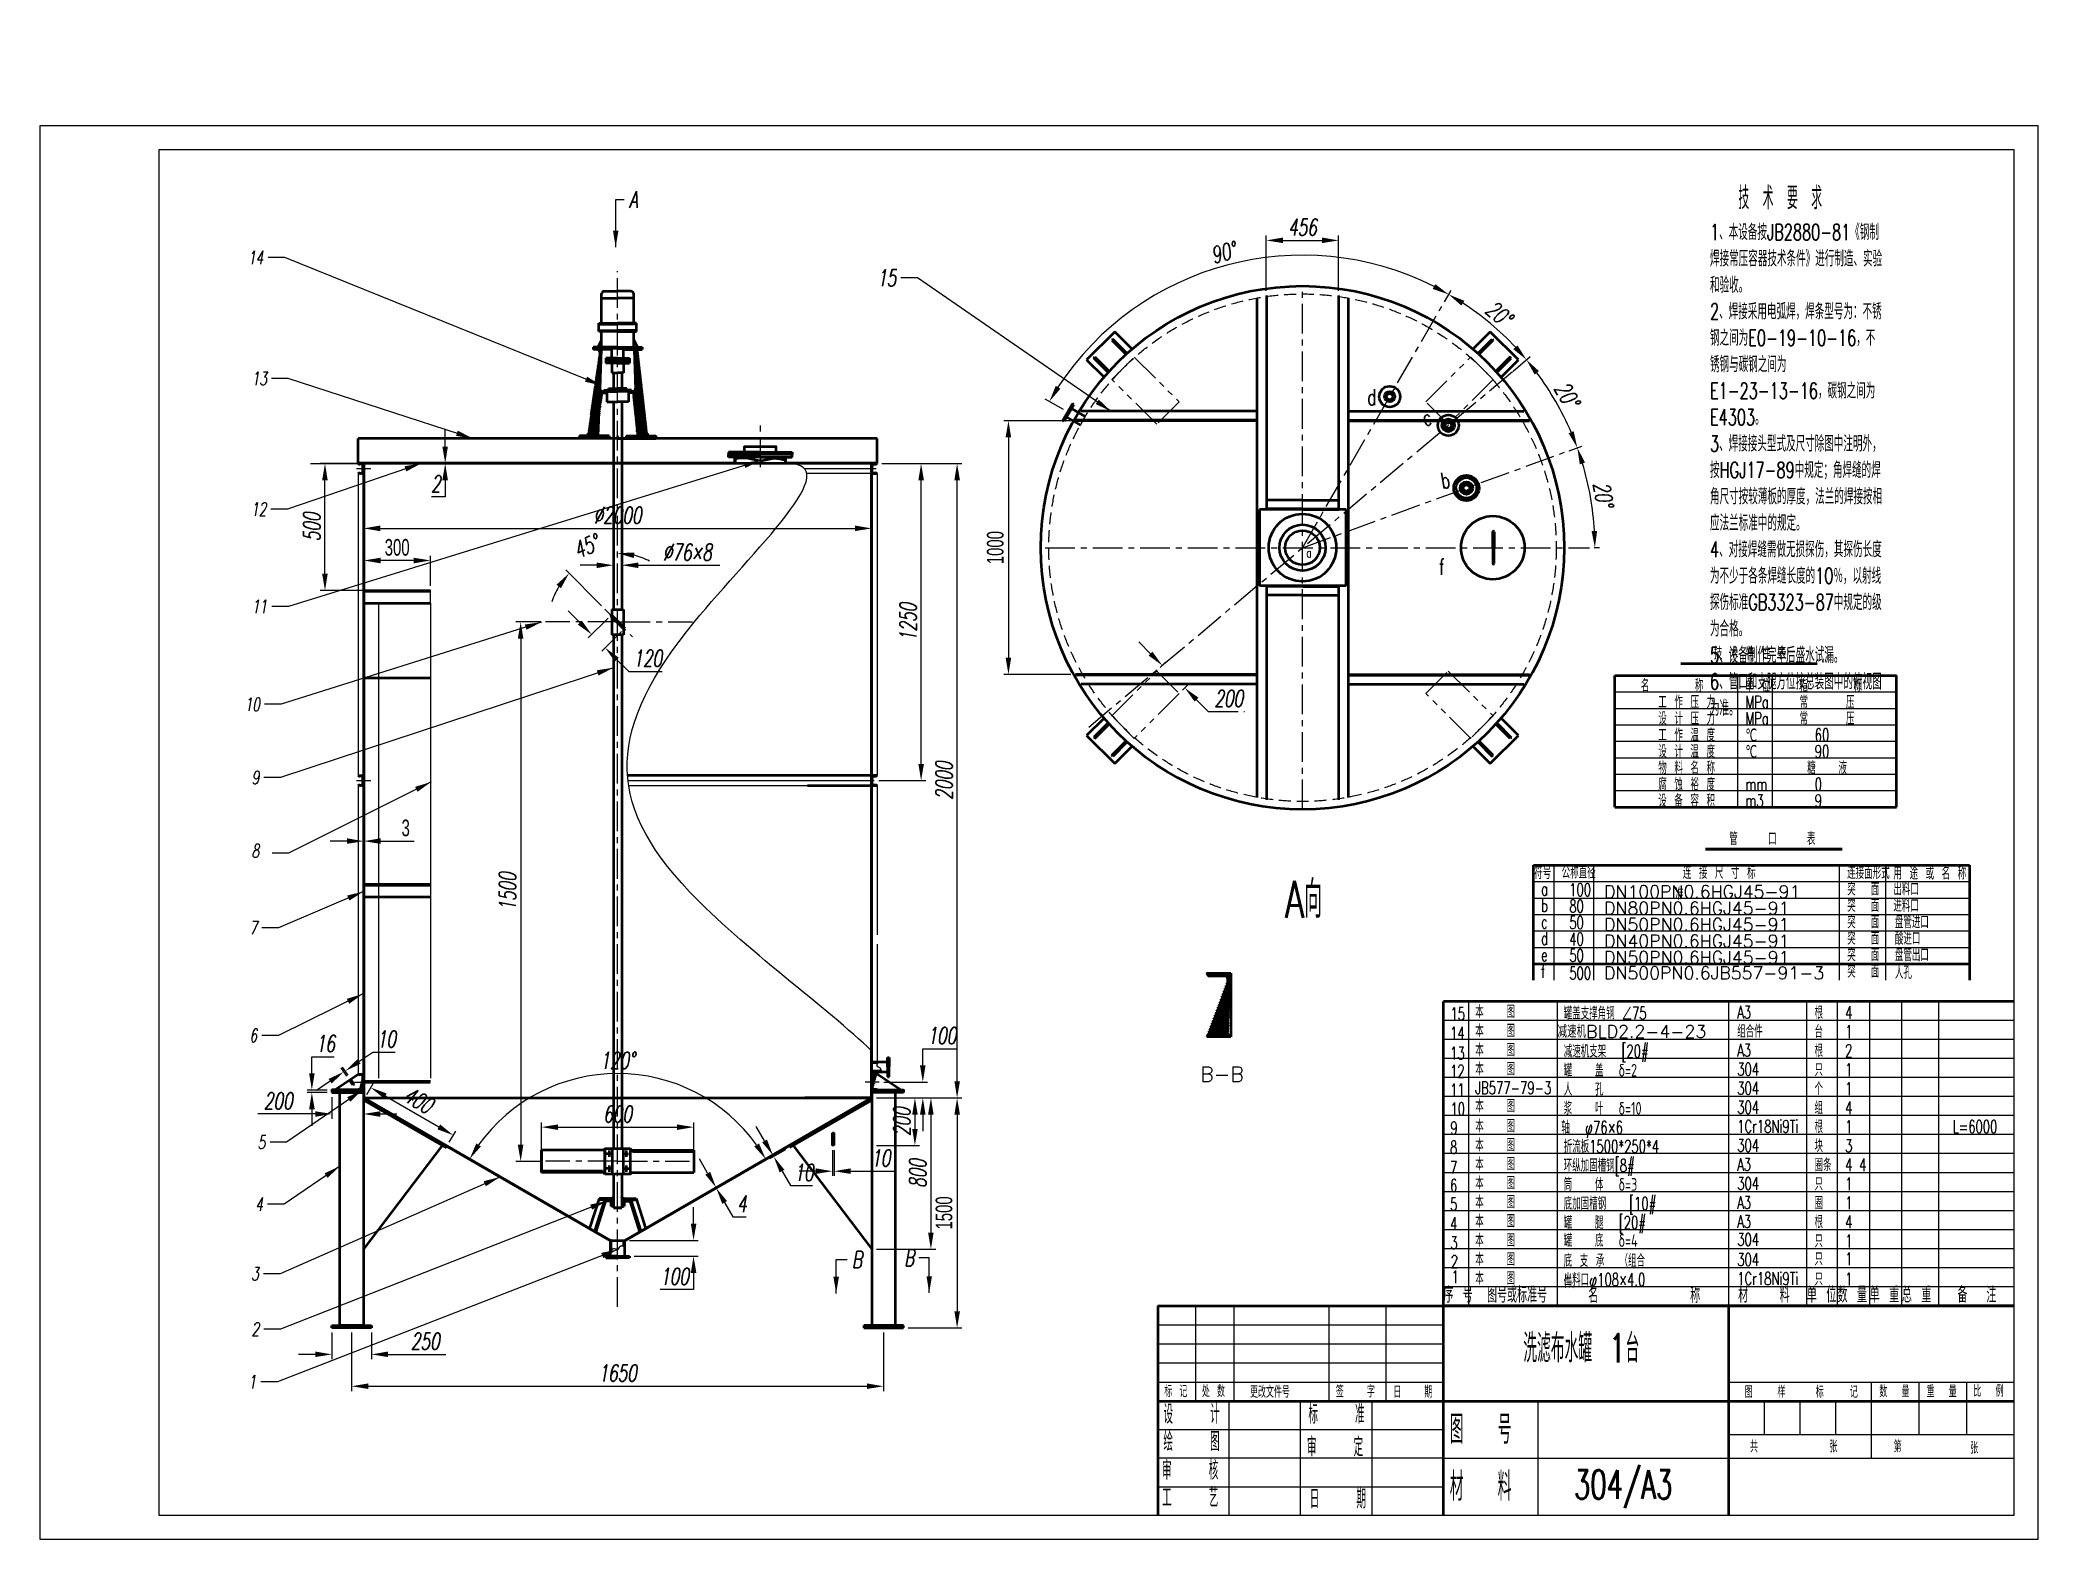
# Model space of a CAD drawing. Header units: inches. Extents: x 13027 to 25627, y 2 to 9454.
import ezdxf

# ---------------------------------------------------------------- set-up
doc = ezdxf.new("R2010")
doc.units = ezdxf.units.IN
doc.header["$LTSCALE"] = 150
doc.header["$MEASUREMENT"] = 0
for name, pattern in [('ACAD_ISO05W100', [33, 24, -3, 0, -3, 0, -3]), ('CENTER', [2, 1.25, -0.25, 0.25, -0.25]), ('DASHED', [0.75, 0.5, -0.25]), ('PHANTOM', [2.5, 1.25, -0.25, 0.25, -0.25, 0.25, -0.25])]:
    doc.linetypes.add(name, pattern=pattern)
for name, color, linetype in [('双点线', 6, 'PHANTOM'), ('点划线', 1, 'CENTER'), ('细实线', 5, 'Continuous'), ('虚线', 4, 'DASHED')]:
    doc.layers.add(name, color=color, linetype=linetype)
doc.layers.add('粗实线', color=3, linetype='Continuous', lineweight=50)
doc.styles.add('DIM', font='italicc.shx', dxfattribs={"width": 0.67})
doc.styles.add('HZ', font='txt.shx', dxfattribs={"bigfont": 'hztxt.shx'})
doc.styles.add('汉字', font='txt.shx', dxfattribs={"width": 0.67, "bigfont": 'gbcbig.shx'})
doc.dimstyles.new('机械', dxfattribs={"dimtxt": 3.5, "dimasz": 3.5, "dimexe": 1, "dimexo": 1, "dimgap": 1, "dimtad": 1, "dimtoh": 1, "dimdec": 0, "dimzin": 0, "dimdsep": 46, "dimtxsty": 'DIM', "dimcen": -3.5, "dimadec": 0, "dimazin": 0, "dimtp": 0.05, "dimtm": 0.05, "dimtfac": 1, "dimtdec": 0, "dimtofl": 0, "dimtmove": 0, "dimatfit": 3, "dimfxl": 0, "dimtolj": 1, "dimtzin": 0, "dimarcsym": 0})
pattern_1 = [(45, (13272.8206, 1069.8353), (-1.7960512, 1.7960512), [])]
pattern_2 = [(135, (13023.129, -273.8813), (-1.767767, -1.767767), [])]
pattern_3 = [(135, (13023.129, -50.6762), (-1.767767, -1.767767), [])]
pattern_4 = [(135, (13422.504, 1069.8353), (-1.7960512, -1.7960512), [])]
pattern_5 = [(45, (19916.2067, 1069.8353), (1.7960512, -1.7960512), [])]
pattern_6 = [(45, (12972.8206, 1069.8353), (-1.7960512, 1.7960512), [])]

msp = doc.modelspace()

# ---------------------------------------------------------------- texts
at = {"style": '汉字', "width": 0.67}
for s, height, p in [('洗滤布水罐 1台', 180, (22380.3, 1115.1)), ('标 记', 75, (20116.6, 896.3)), ('处 数', 75, (20353.9, 896.3)), ('更改文件号', 75, (20657.3, 892.4)), ('签   字', 75, (21198.2, 895.1)), ('日   期', 75, (21560.3, 892.4)), ('图', 75, (23776.3, 892.4)), ('样', 75, (23983.2, 892.4)), ('标', 75, (24224.7, 892.4)), ('记', 75, (24440.3, 892.4)), ('数  量', 75, (24625.6, 895)), ('重  量', 75, (24923.6, 895.4)), ('比  例', 75, (25219, 898.4)), ('设   计', 120, (20111.3, 728.8)), ('标   准', 120, (21025.4, 728.8)), ('图  号', 180, (21917.1, 602.6)), ('绘   图', 120, (20111.3, 556.5)), ('审   定', 120, (21016.8, 522.1)), ('第', 75, (24716.2, 547.9)), ('审   核', 120, (20102.7, 375.6)), ('共', 75, (23810.7, 547.9)), ('张', 75, (24310.9, 547.9)), ('张', 75, (25199.1, 539.3)), ('材  料', 180, (21917.1, 242.6)), ('304/A3', 180, (22700.2, 256.1)), ('工   艺', 120, (20102.7, 203.4)), ('日   期', 120, (21034, 194.8))]:
    msp.add_text(s, height=height, dxfattribs=at).set_placement(p)
at = {"layer": '粗实线', "style": '汉字', "width": 0.67}
msp.add_text('A向', height=232.92, dxfattribs=at).set_placement((20877.9, 3918.7))
at = {"layer": '粗实线', "color": 0, "style": 'HZ'}
msp.add_text('B-B', height=94.36, dxfattribs=at).set_placement((20343.6, 2885.4))
at = {"layer": '粗实线', "insert": (16741.4, 8500.4), "char_height": 105, "attachment_point": 1, "style": 'DIM'}
msp.add_mtext('A', dxfattribs=at)
at = {"layer": '粗实线', "color": 0, "char_height": 105, "style": 'DIM'}
for insert, attachment_point in [((18147.6, 1815.8), 1), ((18539.3, 1722.6), 9)]:
    msp.add_mtext('B', dxfattribs=dict(at, insert=insert, attachment_point=attachment_point))
at = {"layer": '细实线', "style": '汉字', "width": 0.67}
for s, height, p in [('d', 101.3, (21397.7, 7151.1)), ('a', 60.8, (21013.2, 6189.8))]:
    msp.add_text(s, height=height, dxfattribs=at).set_placement(p)
for s, p in [('c', (21756, 7018.3)), ('b', (21870.4, 6623.2))]:
    msp.add_text(s, height=101.3, rotation=10, dxfattribs=at).set_placement(p)
at = {"layer": '细实线', "color": 0, "style": '汉字'}
for s, p in [('DN100PN0.6HGJ45-91', (22889.9, 4043.3)), ('DN80PN0.6HGJ45-91', (22889.9, 3939.6)), ('DN50PN0.6HGJ45-91', (22889.9, 3836)), ('DN40PN0.6HGJ45-91', (22889.9, 3732.3)), ('DN50PN0.6HGJ45-91', (22889.9, 3628.6)), ('DN500PN0.6JB557-91-3', (22889.9, 3531)), ('减速机BLD2.2-4-23', (22596.5, 3162.2))]:
    msp.add_text(s, height=80, dxfattribs=at).set_placement(p)
at = {"layer": '细实线', "color": 0, "style": '汉字', "width": 0.67}
for s, height, p in [('15', 80, (21921.2, 3273.4)), ('14', 80, (21919, 3151.5)), ('13', 80, (21919, 3025.2)), ('12', 80, (21919, 2911.2)), ('11', 80, (21919, 2793.1)), ('10', 80, (21921.2, 2673.4)), ('9', 80, (21921.2, 2553.4)), ('8', 80, (21919, 2431.5)), ('7', 80, (21919, 2305.2)), ('6', 80, (21919, 2191.2)), ('5', 80, (21919, 2073.1)), ('4', 80, (21919, 1950.9)), ('3', 80, (21919.9, 1829.7)), ('2', 80, (21923.8, 1711.8)), ('1', 80, (21928.3, 1614.7)), ('序 号', 99.22, (21876.5, 1492.6)), (' 图号或标准号', 99.22, (22092.6, 1492.6)), ('   名         称', 99.22, (22596.5, 1489.7)), (' 材   料', 99.22, (23676.5, 1492.6)), ('单 位', 99.22, (24168.9, 1492.6)), ('数 量', 99.22, (24362.1, 1492.6)), ('单 重', 99.22, (24565, 1492.6)), ('总 重', 99.22, (24768, 1492.6)), ('  备  注', 99.22, (24999.9, 1492.6))]:
    msp.add_text(s, height=height, dxfattribs=at).set_placement(p)
at = {"layer": '细实线', "color": 0, "attachment_point": 1, "style": '汉字'}
for s, insert, char_height, width in [('   {\\H1.417x;技 术 要 求\\P}1、本设备按JB2880-81《钢制焊接常压容器技术条件》进行制造、实验和验收。\\P2、焊接采用电弧焊，焊条型号为：不锈钢之间为E0-19-10-16，不锈钢与碳钢之间为E1-23-13-16，碳钢之间为E4303。\\P3、焊接接头型式及尺寸除图中注明外，按HGJ17-89中规定；角焊缝的焊角尺寸按较薄板的厚度，法兰的焊接按相应法兰标准中的规定。\\P4、对接焊缝需做无损探伤，其探伤长度为不少于各条焊缝长度的10％，以射线探伤标准GB3323-87中规定的级为合格。\\P5、设备制作完毕后盛水试漏。\\P6、管口和支腿方位按总装图中的俯视图为准。', (23557.9, 8528.4), 100, 1083.454), ('技 术 特 性 表', (23581.8, 5627.1), 80, 560), ('  名      称', (23026.5, 5422.8), 80, 560), (' 单 位', (23733.6, 5422.8), 80, 560), ('   指      标', (23979.6, 5422.8), 80, 560), ('  工 作 压 力', (23136.2, 5319.2), 80, 560), (' MPa', (23733.6, 5319.2), 80, 560), ('   常     压', (23979.6, 5319.2), 80, 560), ('  设 计 压 力', (23136.2, 5215.5), 80, 560), (' MPa', (23733.6, 5215.5), 80, 560), ('   常     压', (23979.6, 5215.5), 80, 560), ('  工 作 温 度', (23136.2, 5111.8), 80, 560), (' ℃', (23733.6, 5111.8), 80, 560), ('     60   ', (23979.6, 5111.8), 80, 560), ('  设 计 温 度', (23136.2, 5008.1), 80, 560), (' ℃', (23733.6, 5008.1), 80, 560), ('     90   ', (23979.6, 5008.1), 80, 560), ('  物 料 名 称', (23136.2, 4904.4), 80, 560), ('  腐 蚀 裕 度', (23136.2, 4800.8), 80, 560), ('    糖   液', (23979.6, 4904.4), 80, 560), ('     0', (23979.6, 4800.8), 80, 560), ('  设 备 容 积', (23136.2, 4697.1), 80, 560), (' mm', (23733.6, 4800.8), 80, 560), (' m3', (23733.6, 4697.1), 80, 560), ('     9', (23979.6, 4697.1), 80, 560), ('管    口    表', (23679.4, 4457.1), 80, 560), (' 符号', (22401.4, 4243.6), 80, 560), (' 公称直径', (22574.8, 4246.4), 80, 560), (' 连 接 尺 寸 标 准', (23338.5, 4244.2), 80, 560), (' 连接面形式', (24375.2, 4243.6), 80, 560), (' 用 途 或 名 称', (24666.7, 4239.8), 80, 560), (' a', (22444, 4139.7), 80, 560), (' b', (22444, 4036), 80, 560), ('  80', (22574.8, 4032.2), 80, 560), ('  100', (22574.8, 4135.9), 80, 560), (' 突  面', (24375.2, 4139.7), 80, 560), (' 突  面', (24375.2, 4036), 80, 560), (' 进料口', (24666.7, 4036), 80, 560), (' 出料口', (24666.7, 4139.7), 80, 560), ('  50', (22574.8, 3928.5), 80, 560), (' 突  面', (24375.2, 3932.4), 80, 560), ('盘管进口', (24723.9, 3932.4), 80, 560), (' c', (22444, 3932.4), 80, 560), (' d', (22444, 3828.7), 80, 560), ('  40', (22574.8, 3824.8), 80, 560), (' 突  面', (24375.2, 3828.7), 80, 560), ('酸进口', (24723.9, 3828.7), 80, 560), (' e', (22444, 3725), 80, 560), ('  50', (22574.8, 3721.1), 80, 560), (' 突  面', (24375.2, 3725), 80, 560), (' 突  面', (24375.2, 3725), 80, 560), ('盘管出口', (24723.9, 3725), 80, 560), (' f', (22444, 3621.3), 80, 560), ('  500', (22574.8, 3610.1), 80, 560), (' 突  面', (24375.2, 3621.3), 80, 560), ('人孔', (24723.9, 3614), 80, 560), ('本   图', (22077.6, 3366.2), 80, 560), ('罐盖支撑角钢 ∠75', (22635.4, 3357.5), 80, 560), ('A3', (23729.6, 3363.7), 80, 560), ('根', (24217, 3360.9), 80, 560), ('4', (24410.3, 3360.9), 80, 560), ('本   图', (22077.6, 3246.2), 80, 560), ('组合件', (23729.6, 3243.7), 80, 560), ('台', (24217, 3240.9), 80, 560), ('1', (24410.3, 3240.9), 80, 560), ('本   图', (22077.6, 3126.2), 80, 560), ('减速机支架  [20#', (22635.4, 3117.5), 80, 560), ('A3', (23729.6, 3123.7), 80, 560), ('根', (24217, 3120.9), 80, 560), ('2', (24410.3, 3120.9), 80, 560), ('本   图', (22077.6, 3006.2), 80, 560), ('罐   盖  δ=2', (22635.4, 2997.5), 80, 560), ('304', (23729.6, 3003.7), 80, 560), ('只', (24217, 3000.9), 80, 560), ('1', (24410.3, 3000.9), 80, 560), ('本   图', (22077.6, 2773), 80, 560), ('JB577-79-3', (22077.6, 2886.2), 80, 560), ('人   孔', (22635.4, 2877.5), 80, 560), ('304', (23729.6, 2883.7), 80, 560), ('个', (24217, 2880.9), 80, 560), ('1', (24410.3, 2880.9), 80, 560), ('本   图', (22077.6, 2646.2), 80, 560), ('浆   叶  δ=10', (22635.4, 2757.5), 80, 560), ('304', (23729.6, 2763.7), 80, 560), ('1Cr18Ni9Ti', (23729.6, 2643.7), 80, 560), ('根', (24217, 2640.9), 80, 560), ('组', (24217, 2760.9), 80, 560), ('4', (24410.3, 2760.9), 80, 560), ('本   图', (22077.6, 2526.2), 80, 560), ('  轴  φ76×6', (22525.2, 2637.5), 80, 560), ('折流板1500*250*4', (22635.4, 2517.5), 80, 734.817), ('304', (23729.6, 2523.7), 80, 560), ('块', (24217, 2520.9), 80, 560), ('3', (24410.3, 2520.9), 80, 560), ('1', (24410.3, 2640.9), 80, 560), ('L=6000', (25087.6, 2642), 80, 560), ('本   图', (22077.6, 2406.2), 80, 560), ('环纵加固槽钢[8#', (22635.4, 2397.5), 80, 560), ('A3', (23729.6, 2403.7), 80, 560), ('圈', (24217, 2400.9), 80, 560), ('条', (24271.2, 2400.9), 80, 560), ('4', (24410.3, 2400.9), 80, 560), ('4', (24498.5, 2400.9), 80, 560), ('本   图', (22077.6, 2286.2), 80, 560), ('筒   体  δ=3', (22635.4, 2277.5), 80, 560), ('304', (23729.6, 2283.7), 80, 560), ('只', (24217, 2280.9), 80, 560), ('1', (24410.3, 2280.9), 80, 560), ('本   图', (22077.6, 2166.2), 80, 560), ('底加固槽钢   [10#', (22635.4, 2157.5), 80, 560), ('A3', (23729.6, 2163.7), 80, 560), ('圈', (24217, 2160.9), 80, 560), ('1', (24410.3, 2160.9), 80, 560), ('本   图', (22077.6, 2046.2), 80, 560), ('罐   腿  [20#', (22635.4, 2037.5), 80, 560), ('A3', (23729.6, 2043.7), 80, 560), ('根', (24217, 2040.9), 80, 560), ('4', (24410.3, 2040.9), 80, 560), ('本   图', (22077.6, 1926.2), 80, 560), ('罐   底  δ=4', (22635.4, 1924.2), 80, 560), ('304', (23729.6, 1930.4), 80, 560), ('只', (24217, 1920.9), 80, 560), ('1', (24410.3, 1920.9), 80, 560), ('本   图', (22077.6, 1806.2), 80, 560), ('底 支 承  （组合件）', (22635.4, 1797.5), 80, 560), ('304', (23729.6, 1803.7), 80, 560), ('只', (24217, 1807.7), 80, 560), ('1', (24410.3, 1807.7), 80, 560), ('本   图', (22077.6, 1686.2), 80, 560), ('出料口φ108×4.0', (22635.4, 1677.5), 80, 560), ('1Cr18Ni9Ti', (23729.6, 1683.7), 80, 560), ('只', (24217, 1680.9), 80, 560), ('1', (24410.3, 1680.9), 80, 560)]:
    msp.add_mtext(s, dxfattribs=dict(at, insert=insert, char_height=char_height, width=width))
at = {"layer": '细实线'}
for s, insert, char_height, width, attachment_point, style in [('14', (14434.7, 8039.2), 84, 24, 9, 'DIM'), ('13', (14457.3, 7276.8), 84, 24, 9, 'DIM'), ('12', (14453.3, 6454.1), 84, 24, 9, 'DIM'), ('f', (21849.4, 6182.1), 101.3, 443.465, 1, '汉字'), ('11', (14458.5, 5840.4), 84, 24, 9, 'DIM'), ('10', (14413.2, 5222.8), 84, 24, 9, 'DIM'), ('9', (14408.9, 4760.6), 84, 24, 9, 'DIM'), ('8', (14408.9, 4299.3), 84, 24, 9, 'DIM'), ('7', (14395.8, 3812.8), 84, 24, 9, 'DIM'), ('6', (14395.8, 3134.9), 84, 24, 9, 'DIM'), ('5', (14447.2, 2461.3), 84, 24, 9, 'DIM'), ('4', (14431.8, 2070.9), 84, 24, 9, 'DIM'), ('3', (14406.1, 1632.2), 84, 24, 9, 'DIM'), ('1', (14388.6, 951.5), 84, 24, 9, 'DIM')]:
    msp.add_mtext(s, dxfattribs=dict(at, insert=insert, char_height=char_height, width=width, attachment_point=attachment_point, style=style))
at = {"layer": '细实线', "attachment_point": 9, "style": 'DIM'}
for s, insert, char_height in [('15', (18426.1, 7900.6), 105), ('2', (14408.8, 1283.6), 84)]:
    msp.add_mtext(s, dxfattribs=dict(at, insert=insert, char_height=char_height))

# ---------------------------------------------------------------- blocks, each defined once
blk = doc.blocks.new('*D10')
at = {"layer": 'Defpoints', "color": 0, "lineweight": -2}
for p in [(19557, 7053), (19134, 5453), (19557, 5453)]:
    blk.add_point(p, dxfattribs=at)
at = {"layer": '细实线', "color": 0, "lineweight": -2}
for p, q in [((19527, 7053), (19104, 7053)), ((19134, 6948), (19134, 5558)), ((19527, 5453), (19104, 5453))]:
    blk.add_line(p, q, dxfattribs=at)
for points in [[(19116, 6948), (19151, 6948), (19134, 7053)], [(19116, 5558), (19151, 5558), (19134, 5453)]]:
    blk.add_solid(points, dxfattribs=at)
at = {"layer": '细实线', "color": 0, "insert": (19051, 6253), "char_height": 105, "attachment_point": 5, "rotation": 90, "style": 'DIM'}
blk.add_mtext('\\A1;{\\f??|b0|i0|c0|p54;1000}', dxfattribs=at)
blk = doc.blocks.new('*D15')
at = {"layer": 'Defpoints', "color": 0, "lineweight": -2}
for p in [(16669, 9454), (16557, 6203), (16589, 5865), (16762, 5691), (16669, 3166)]:
    blk.add_point(p, dxfattribs=at)
at = {"layer": '细实线', "color": 0, "lineweight": -2}
blk.add_line((16567, 5886), (16342, 6112), dxfattribs=at)
for start, end in [(62.1653, 76.0827), (148.9173, 162.8347)]:
    blk.add_arc((16669, 5784), 433, start, end, dxfattribs=at)
for points in [[(16771, 6187), (16776, 6222), (16669, 6218)], [(16284, 6019), (16312, 5997), (16363, 6091)]]:
    blk.add_solid(points, dxfattribs=at)
at = {"layer": '细实线', "color": 0, "insert": (16472, 6261), "char_height": 105, "attachment_point": 5, "rotation": 22.5, "style": 'DIM'}
blk.add_mtext('\\A1;45°', dxfattribs=at)
blk = doc.blocks.new('*D6')
at = {"layer": 'Defpoints', "color": 0, "lineweight": -2}
for p in [(15067, 4402), (15069, 4402), (15069, 4402)]:
    blk.add_point(p, dxfattribs=at)
at = {"layer": '细实线', "color": 0, "lineweight": -2}
for p, q in [((14962, 4402), (14857, 4402)), ((15174, 4402), (15386, 4402))]:
    blk.add_line(p, q, dxfattribs=at)
for points in [[(14962, 4420), (14962, 4385), (15067, 4402)], [(15174, 4420), (15174, 4385), (15069, 4402)]]:
    blk.add_solid(points, dxfattribs=at)
at = {"layer": '细实线', "color": 0, "insert": (15333, 4485), "char_height": 105, "attachment_point": 5, "style": 'DIM'}
blk.add_mtext('\\A1;{\\f??|b0|i0|c0|p54;3}', dxfattribs=at)
blk = doc.blocks.new('*D14')
at = {"layer": 'Defpoints', "color": 0, "lineweight": -2}
for p in [(18305, 6783), (18810, 6783), (18330, 2783)]:
    blk.add_point(p, dxfattribs=at)
at = {"layer": '细实线', "color": 0, "lineweight": -2}
for p, q in [((18335, 6783), (18840, 6783)), ((18810, 2888), (18810, 6678)), ((18360, 2783), (18840, 2783))]:
    blk.add_line(p, q, dxfattribs=at)
for points in [[(18793, 6678), (18828, 6678), (18810, 6783)], [(18793, 2888), (18828, 2888), (18810, 2783)]]:
    blk.add_solid(points, dxfattribs=at)
at = {"layer": '细实线', "color": 0, "insert": (18728, 4783), "char_height": 105, "attachment_point": 5, "rotation": 90, "style": 'DIM'}
blk.add_mtext('\\A1;2000', dxfattribs=at)
blk = doc.blocks.new('*D20')
at = {"layer": 'Defpoints', "color": 0, "lineweight": -2}
for p in [(14867, 1333), (15117, 1333), (15117, 1166)]:
    blk.add_point(p, dxfattribs=at)
at = {"layer": '细实线', "color": 0, "lineweight": -2}
for p, q in [((14867, 1303), (14867, 1136)), ((15117, 1303), (15117, 1136)), ((14762, 1166), (14657, 1166)), ((15222, 1166), (15585, 1166))]:
    blk.add_line(p, q, dxfattribs=at)
for points in [[(14762, 1184), (14762, 1149), (14867, 1166)], [(15222, 1184), (15222, 1149), (15117, 1166)]]:
    blk.add_solid(points, dxfattribs=at)
at = {"layer": '细实线', "color": 0, "insert": (15456, 1249), "char_height": 105, "attachment_point": 5, "style": 'DIM'}
blk.add_mtext('\\A1;250', dxfattribs=at)
blk = doc.blocks.new('*D18')
at = {"layer": 'Defpoints', "color": 0, "lineweight": -2}
for p in [(15072, 2778), (15633, 2548), (15592, 2478)]:
    blk.add_point(p, dxfattribs=at)
at = {"layer": '细实线', "color": 0, "lineweight": -2}
for p, q in [((15087, 2804), (15128, 2874)), ((15204, 2796), (15542, 2600)), ((15607, 2504), (15648, 2574))]:
    blk.add_line(p, q, dxfattribs=at)
for points in [[(15213, 2811), (15195, 2780), (15113, 2848)], [(15550, 2616), (15533, 2585), (15633, 2548)]]:
    blk.add_solid(points, dxfattribs=at)
at = {"layer": '细实线', "color": 0, "insert": (15414, 2769), "char_height": 105, "attachment_point": 5, "rotation": 330, "style": 'DIM'}
blk.add_mtext('\\A1;400', dxfattribs=at)
blk = doc.blocks.new('*D17')
at = {"layer": 'Defpoints', "color": 0, "lineweight": -2}
for p in [(14952, 2953), (14987, 2902), (14978, 2896)]:
    blk.add_point(p, dxfattribs=at)
at = {"layer": '细实线', "color": 0, "lineweight": -2}
for p, q in [((15038, 3012), (15125, 3071)), ((15125, 3071), (15266, 3071)), ((14962, 2921), (14926, 2973)), ((14970, 2927), (14935, 2978)), ((14856, 2889), (14770, 2830))]:
    blk.add_line(p, q, dxfattribs=at)
for points in [[(15029, 3027), (15048, 2998), (14952, 2953)], [(14847, 2903), (14866, 2874), (14943, 2948)]]:
    blk.add_solid(points, dxfattribs=at)
at = {"layer": '细实线', "color": 0, "insert": (15211, 3154), "char_height": 105, "attachment_point": 5, "style": 'DIM'}
blk.add_mtext('\\A1;10', dxfattribs=at)
blk = doc.blocks.new('*D4')
at = {"layer": 'Defpoints', "color": 0, "lineweight": -2}
for p in [(14741, 2833), (14867, 2833), (14867, 2817)]:
    blk.add_point(p, dxfattribs=at)
at = {"layer": '细实线', "color": 0, "lineweight": -2}
for p, q in [((14741, 2938), (14741, 3043)), ((14741, 3043), (14882, 3043)), ((14837, 2833), (14711, 2833)), ((14837, 2817), (14711, 2817)), ((14741, 2712), (14741, 2607))]:
    blk.add_line(p, q, dxfattribs=at)
for points in [[(14724, 2938), (14759, 2938), (14741, 2833)], [(14724, 2712), (14759, 2712), (14741, 2817)]]:
    blk.add_solid(points, dxfattribs=at)
at = {"layer": '细实线', "color": 0, "insert": (14826, 3126), "char_height": 105, "attachment_point": 5, "style": 'DIM'}
blk.add_mtext('\\A1;16', dxfattribs=at)
blk = doc.blocks.new('*D19')
at = {"layer": 'Defpoints', "color": 0, "lineweight": -2}
for p in [(14867, 2817), (15067, 2817), (14867, 2682)]:
    blk.add_point(p, dxfattribs=at)
at = {"layer": '细实线', "color": 0, "lineweight": -2}
for p, q in [((14867, 2787), (14867, 2652)), ((15067, 2787), (15067, 2652)), ((14762, 2682), (14400, 2682)), ((15172, 2682), (15277, 2682))]:
    blk.add_line(p, q, dxfattribs=at)
for points in [[(14762, 2699), (14762, 2664), (14867, 2682)], [(15172, 2699), (15172, 2664), (15067, 2682)]]:
    blk.add_solid(points, dxfattribs=at)
at = {"layer": '细实线', "color": 0, "insert": (14529, 2764), "char_height": 105, "attachment_point": 5, "style": 'DIM'}
blk.add_mtext('\\A1;200', dxfattribs=at)
blk = doc.blocks.new('*D25')
at = {"layer": 'Defpoints', "color": 0, "lineweight": -2}
for p in [(16714, 1885), (16743, 1785), (17148, 1785)]:
    blk.add_point(p, dxfattribs=at)
at = {"layer": '细实线', "color": 0, "lineweight": -2}
for p, q in [((17148, 1990), (17148, 2095)), ((16744, 1885), (17178, 1885)), ((16773, 1785), (17178, 1785)), ((17148, 1680), (17148, 1575)), ((17148, 1575), (16937, 1575))]:
    blk.add_line(p, q, dxfattribs=at)
for points in [[(17131, 1990), (17166, 1990), (17148, 1885)], [(17131, 1680), (17166, 1680), (17148, 1785)]]:
    blk.add_solid(points, dxfattribs=at)
at = {"layer": '细实线', "color": 0, "insert": (17028, 1658), "char_height": 105, "attachment_point": 5, "style": 'DIM'}
blk.add_mtext('\\A1;100', dxfattribs=at)
blk = doc.blocks.new('*D24')
at = {"layer": 'Defpoints', "color": 0, "lineweight": -2}
for p in [(18330, 2783), (18471, 1333), (18810, 1333)]:
    blk.add_point(p, dxfattribs=at)
at = {"layer": '细实线', "color": 0, "lineweight": -2}
for p, q in [((18360, 2783), (18840, 2783)), ((18810, 2678), (18810, 1438)), ((18501, 1333), (18840, 1333))]:
    blk.add_line(p, q, dxfattribs=at)
for points in [[(18793, 2678), (18828, 2678), (18810, 2783)], [(18793, 1438), (18828, 1438), (18810, 1333)]]:
    blk.add_solid(points, dxfattribs=at)
at = {"layer": '细实线', "color": 0, "insert": (18728, 2058), "char_height": 105, "attachment_point": 5, "rotation": 90, "style": 'DIM'}
blk.add_mtext('\\A1;{\\f??|b0|i0|c0|p54;1500}', dxfattribs=at)
blk = doc.blocks.new('*D5')
at = {"layer": 'Defpoints', "color": 0, "lineweight": -2}
for p in [(17281, 2212), (17282, 2210), (17291, 2215)]:
    blk.add_point(p, dxfattribs=at)
at = {"layer": '细实线', "color": 0, "lineweight": -2}
for p, q in [((17237, 2309), (17185, 2399)), ((17307, 2227), (17316, 2233)), ((17308, 2225), (17317, 2230)), ((17344, 2124), (17396, 2033)), ((17396, 2033), (17480, 2033))]:
    blk.add_line(p, q, dxfattribs=at)
for points in [[(17253, 2317), (17222, 2300), (17290, 2218)], [(17359, 2133), (17329, 2115), (17291, 2215)]]:
    blk.add_solid(points, dxfattribs=at)
at = {"layer": '细实线', "color": 0, "insert": (17453, 2116), "char_height": 105, "attachment_point": 5, "style": 'DIM'}
blk.add_mtext('\\A1;4', dxfattribs=at)
blk = doc.blocks.new('*D23')
at = {"layer": 'Defpoints', "color": 0, "lineweight": -2}
for p in [(16215, 5784), (16058, 2383), (16215, 2383)]:
    blk.add_point(p, dxfattribs=at)
at = {"layer": '细实线', "color": 0, "lineweight": -2}
for p, q in [((16185, 5784), (16028, 5784)), ((16058, 5679), (16058, 2488)), ((16185, 2383), (16028, 2383))]:
    blk.add_line(p, q, dxfattribs=at)
for points in [[(16040, 5679), (16075, 5679), (16058, 5784)], [(16040, 2488), (16075, 2488), (16058, 2383)]]:
    blk.add_solid(points, dxfattribs=at)
at = {"layer": '细实线', "color": 0, "insert": (15975, 4084), "char_height": 105, "attachment_point": 5, "rotation": 90, "style": 'DIM'}
blk.add_mtext('\\A1;1500', dxfattribs=at)
blk = doc.blocks.new('*D26')
at = {"layer": 'Defpoints', "color": 0, "lineweight": -2}
for p in [(17149, 2599), (16189, 2330), (17149, 2330)]:
    blk.add_point(p, dxfattribs=at)
at = {"layer": '细实线', "color": 0, "lineweight": -2}
for p, q in [((16189, 2360), (16189, 2629)), ((16294, 2599), (17044, 2599)), ((17149, 2360), (17149, 2629))]:
    blk.add_line(p, q, dxfattribs=at)
for points in [[(16294, 2616), (16294, 2581), (16189, 2599)], [(17044, 2616), (17044, 2581), (17149, 2599)]]:
    blk.add_solid(points, dxfattribs=at)
at = {"layer": '细实线', "color": 0, "insert": (16669, 2681), "char_height": 105, "attachment_point": 5, "style": 'DIM'}
blk.add_mtext('\\A1;600', dxfattribs=at)
blk = doc.blocks.new('*D16')
at = {"layer": 'Defpoints', "color": 0, "lineweight": -2}
for p in [(16630, 5830), (16715, 5745), (16591, 5621)]:
    blk.add_point(p, dxfattribs=at)
at = {"layer": '细实线', "color": 0, "lineweight": -2}
for p, q in [((16431, 5780), (16357, 5854)), ((16609, 5809), (16484, 5684)), ((16694, 5724), (16569, 5599)), ((16665, 5546), (16739, 5472)), ((16739, 5472), (16950, 5472))]:
    blk.add_line(p, q, dxfattribs=at)
for points in [[(16444, 5792), (16419, 5767), (16506, 5705)], [(16677, 5559), (16652, 5534), (16591, 5621)]]:
    blk.add_solid(points, dxfattribs=at)
at = {"layer": '细实线', "color": 0, "insert": (16859, 5555), "char_height": 105, "attachment_point": 5, "style": 'DIM'}
blk.add_mtext('\\A1;120', dxfattribs=at)
blk = doc.blocks.new('*D7')
at = {"layer": 'Defpoints', "color": 0, "lineweight": -2}
for p in [(18024, 2483), (18034, 2483), (18034, 2321)]:
    blk.add_point(p, dxfattribs=at)
at = {"layer": '细实线', "color": 0, "lineweight": -2}
for p, q in [((18024, 2453), (18024, 2291)), ((18034, 2453), (18034, 2291)), ((17919, 2321), (17814, 2321)), ((18139, 2321), (18414, 2321))]:
    blk.add_line(p, q, dxfattribs=at)
for points in [[(17919, 2339), (17919, 2304), (18024, 2321)], [(18139, 2339), (18139, 2304), (18034, 2321)]]:
    blk.add_solid(points, dxfattribs=at)
at = {"layer": '细实线', "color": 0, "insert": (18329, 2404), "char_height": 105, "attachment_point": 5, "style": 'DIM'}
blk.add_mtext('\\A1;10', dxfattribs=at)
blk = doc.blocks.new('*D3')
at = {"layer": 'Defpoints', "color": 0, "lineweight": -2}
for p in [(18471, 2783), (18271, 2483), (18544, 2483)]:
    blk.add_point(p, dxfattribs=at)
at = {"layer": '细实线', "color": 0, "lineweight": -2}
for p, q in [((18501, 2783), (18574, 2783)), ((18544, 2678), (18544, 2588)), ((18301, 2483), (18574, 2483))]:
    blk.add_line(p, q, dxfattribs=at)
for points in [[(18527, 2678), (18562, 2678), (18544, 2783)], [(18527, 2588), (18562, 2588), (18544, 2483)]]:
    blk.add_solid(points, dxfattribs=at)
at = {"layer": '细实线', "color": 0, "insert": (18462, 2633), "char_height": 105, "attachment_point": 5, "rotation": 90, "style": 'DIM'}
blk.add_mtext('\\A1;200', dxfattribs=at)
blk = doc.blocks.new('*D8')
at = {"layer": 'Defpoints', "color": 0, "lineweight": -2}
for p in [(17654, 2413), (17749, 2479), (17754, 2471)]:
    blk.add_point(p, dxfattribs=at)
at = {"layer": '细实线', "color": 0, "lineweight": -2}
for p, q in [((17596, 2512), (17544, 2603)), ((17723, 2464), (17623, 2406)), ((17728, 2456), (17628, 2398)), ((17706, 2322), (17759, 2231)), ((17759, 2231), (17899, 2231))]:
    blk.add_line(p, q, dxfattribs=at)
for points in [[(17611, 2521), (17581, 2503), (17649, 2421)], [(17721, 2330), (17691, 2313), (17654, 2413)]]:
    blk.add_solid(points, dxfattribs=at)
at = {"layer": '细实线', "color": 0, "insert": (17844, 2313), "char_height": 105, "attachment_point": 5, "style": 'DIM'}
blk.add_mtext('\\A1;10', dxfattribs=at)
blk = doc.blocks.new('*D12')
at = {"layer": 'Defpoints', "color": 0, "lineweight": -2}
for p in [(15582, 6785), (15582, 6783), (15582, 6783)]:
    blk.add_point(p, dxfattribs=at)
at = {"layer": '细实线', "color": 0, "lineweight": -2}
for p, q in [((15582, 6890), (15582, 6995)), ((15582, 6678), (15582, 6573)), ((15582, 6573), (15495, 6573))]:
    blk.add_line(p, q, dxfattribs=at)
for points in [[(15564, 6890), (15599, 6890), (15582, 6785)], [(15564, 6678), (15599, 6678), (15582, 6783)]]:
    blk.add_solid(points, dxfattribs=at)
at = {"layer": '细实线', "color": 0, "insert": (15523, 6656), "char_height": 105, "attachment_point": 5, "style": 'DIM'}
blk.add_mtext('\\A1;2', dxfattribs=at)
blk = doc.blocks.new('*D13')
at = {"layer": 'Defpoints', "color": 0, "lineweight": -2}
for p in [(16643, 6142), (16695, 6142), (16695, 6142)]:
    blk.add_point(p, dxfattribs=at)
at = {"layer": '细实线', "color": 0, "lineweight": -2}
for p, q in [((16538, 6142), (16433, 6142)), ((16800, 6142), (17313, 6142))]:
    blk.add_line(p, q, dxfattribs=at)
for points in [[(16538, 6159), (16538, 6124), (16643, 6142)], [(16800, 6159), (16800, 6124), (16695, 6142)]]:
    blk.add_solid(points, dxfattribs=at)
at = {"layer": '细实线', "color": 0, "insert": (17109, 6224), "char_height": 105, "attachment_point": 5, "style": 'DIM'}
blk.add_mtext('\\A1;%%c76{\\fItalicC|b0|i0|c134|p2;×}8', dxfattribs=at)
blk = doc.blocks.new('*D21')
at = {"layer": 'Defpoints', "color": 0, "lineweight": -2}
for p in [(14824, 6783), (15569, 6783), (15201, 5983)]:
    blk.add_point(p, dxfattribs=at)
at = {"layer": '细实线', "color": 0, "lineweight": -2}
for p, q in [((15539, 6783), (14794, 6783)), ((14824, 6088), (14824, 6678)), ((15171, 5983), (14794, 5983))]:
    blk.add_line(p, q, dxfattribs=at)
for points in [[(14806, 6678), (14841, 6678), (14824, 6783)], [(14806, 6088), (14841, 6088), (14824, 5983)]]:
    blk.add_solid(points, dxfattribs=at)
at = {"layer": '细实线', "color": 0, "insert": (14741, 6383), "char_height": 105, "attachment_point": 5, "rotation": 90, "style": 'DIM'}
blk.add_mtext('\\A1;500', dxfattribs=at)
blk = doc.blocks.new('*D9')
at = {"layer": 'Defpoints', "color": 0, "lineweight": -2}
for p in [(22641, 6854), (22819, 6467), (19365, 6253), (20988, 6253), (22798, 6253)]:
    blk.add_point(p, dxfattribs=at)
at = {"layer": '细实线', "color": 0, "lineweight": -2}
for p, q in [((22670, 6864), (22749, 6893)), ((22828, 6253), (22862, 6253))]:
    blk.add_line(p, q, dxfattribs=at)
blk.add_arc((20988, 6253), 1844, 3.2638, 16.7362, dxfattribs=at)
for points in [[(22737, 6778), (22770, 6789), (22721, 6883)], [(22846, 6358), (22811, 6357), (22832, 6253)]]:
    blk.add_solid(points, dxfattribs=at)
at = {"layer": '细实线', "color": 0, "insert": (22885, 6587), "char_height": 105, "attachment_point": 5, "rotation": 280, "style": 'DIM'}
blk.add_mtext('\\A1;20°', dxfattribs=at)
blk = doc.blocks.new('*D11')
at = {"layer": 'Defpoints', "color": 0, "lineweight": -2}
for p in [(21216, 8190), (20760, 7843), (21216, 7843)]:
    blk.add_point(p, dxfattribs=at)
at = {"layer": '细实线', "color": 0, "lineweight": -2}
for p, q in [((20760, 7873), (20760, 8220)), ((20865, 8190), (21111, 8190)), ((21216, 7873), (21216, 8220))]:
    blk.add_line(p, q, dxfattribs=at)
for points in [[(20865, 8208), (20865, 8173), (20760, 8190)], [(21111, 8208), (21111, 8173), (21216, 8190)]]:
    blk.add_solid(points, dxfattribs=at)
at = {"layer": '细实线', "color": 0, "insert": (20988, 8273), "char_height": 105, "attachment_point": 5, "style": 'DIM'}
blk.add_mtext('\\A1;456', dxfattribs=at)
blk = doc.blocks.new('*D27')
at = {"layer": 'Defpoints', "color": 0, "linetype": 'ByBlock', "lineweight": -2}
for p in [(15069, 6172), (15069, 5983), (15489, 5983)]:
    blk.add_point(p, dxfattribs=at)
at = {"layer": '细实线', "color": 0, "linetype": 'ByBlock', "lineweight": -2}
for p, q in [((15069, 6013), (15069, 6202)), ((15489, 6013), (15489, 6202)), ((15384, 6172), (15174, 6172))]:
    blk.add_line(p, q, dxfattribs=at)
for points in [[(15174, 6189), (15174, 6154), (15069, 6172)], [(15384, 6189), (15384, 6154), (15489, 6172)]]:
    blk.add_solid(points, dxfattribs=at)
at = {"layer": '细实线', "color": 0, "linetype": 'ByBlock', "lineweight": -2, "insert": (15279, 6254), "char_height": 105, "attachment_point": 5, "style": 'DIM'}
blk.add_mtext('\\A1;{\\f??|b0|i0|c0|p54;300}', dxfattribs=at)
blk = doc.blocks.new('*D29')
at = {"layer": 'Defpoints', "color": 0, "lineweight": -2}
for p in [(18526, 6783), (18583, 6783), (18287, 4784)]:
    blk.add_point(p, dxfattribs=at)
at = {"layer": '粗实线', "color": 0, "lineweight": -2}
for p, q in [((18556, 6783), (18613, 6783)), ((18583, 4889), (18583, 6678)), ((18317, 4784), (18613, 4784))]:
    blk.add_line(p, q, dxfattribs=at)
for points in [[(18566, 6678), (18601, 6678), (18583, 6783)], [(18566, 4889), (18601, 4889), (18583, 4784)]]:
    blk.add_solid(points, dxfattribs=at)
at = {"layer": '粗实线', "color": 0, "lineweight": -2, "insert": (18501, 5783), "char_height": 105, "attachment_point": 5, "rotation": 90, "style": 'DIM'}
blk.add_mtext('\\A1;1250', dxfattribs=at)
blk = doc.blocks.new('*D30')
at = {"layer": 'Defpoints', "color": 0, "lineweight": -2}
for p in [(15069, 2783), (17038, 2872), (18269, 2783), (16625, 1885), (16714, 1885)]:
    blk.add_point(p, dxfattribs=at)
at = {"layer": '细实线', "color": 0, "lineweight": -2}
blk.add_arc((16669, 1859), 1078, 35.5832, 144.4168, dxfattribs=at)
for points in [[(15807, 2477), (15778, 2496), (15736, 2398)], [(17561, 2496), (17531, 2477), (17603, 2398)]]:
    blk.add_solid(points, dxfattribs=at)
at = {"layer": '细实线', "color": 0, "lineweight": -2, "insert": (16669, 3020), "char_height": 105, "attachment_point": 5, "style": 'DIM'}
blk.add_mtext('\\A1;120%%D', dxfattribs=at)
blk = doc.blocks.new('*D31')
at = {"layer": 'Defpoints', "color": 0, "lineweight": -2}
for p in [(15067, 6374), (18271, 6374), (18271, 6374)]:
    blk.add_point(p, dxfattribs=at)
at = {"layer": '细实线', "color": 0, "lineweight": -2}
blk.add_line((15172, 6374), (18166, 6374), dxfattribs=at)
for points in [[(15172, 6392), (15172, 6357), (15067, 6374)], [(18166, 6392), (18166, 6357), (18271, 6374)]]:
    blk.add_solid(points, dxfattribs=at)
at = {"layer": '细实线', "color": 0, "lineweight": -2, "insert": (16669, 6457), "char_height": 105, "attachment_point": 5, "style": 'DIM'}
blk.add_mtext('\\A1;%%C2000', dxfattribs=at)
blk = doc.blocks.new('*D33')
at = {"layer": 'Defpoints', "color": 0, "lineweight": -2}
for p in [(18319, 2883), (18586, 2783), (18594, 2883)]:
    blk.add_point(p, dxfattribs=at)
at = {"layer": '细实线', "color": 0, "lineweight": -2}
for p, q in [((18594, 2988), (18594, 3093)), ((18594, 3093), (18805, 3093)), ((18349, 2883), (18624, 2883)), ((18616, 2783), (18624, 2783)), ((18594, 2678), (18594, 2573))]:
    blk.add_line(p, q, dxfattribs=at)
for points in [[(18576, 2988), (18611, 2988), (18594, 2883)], [(18576, 2678), (18611, 2678), (18594, 2783)]]:
    blk.add_solid(points, dxfattribs=at)
at = {"layer": '细实线', "color": 0, "lineweight": -2, "insert": (18714, 3176), "char_height": 105, "attachment_point": 5, "style": 'DIM'}
blk.add_mtext('\\A1;100', dxfattribs=at)
blk = doc.blocks.new('*D34')
at = {"layer": 'Defpoints', "color": 0, "lineweight": -2}
for p in [(20069, 5475), (20210, 5333), (20246, 5368)]:
    blk.add_point(p, dxfattribs=at)
at = {"layer": '双点线', "color": 0, "lineweight": -2}
for p, q in [((20030, 5584), (19956, 5658)), ((20090, 5496), (20125, 5531)), ((20232, 5354), (20267, 5390)), ((20320, 5294), (20394, 5220)), ((20394, 5220), (20622, 5220))]:
    blk.add_line(p, q, dxfattribs=at)
for points in [[(20042, 5597), (20018, 5572), (20104, 5510)], [(20332, 5307), (20308, 5282), (20246, 5368)]]:
    blk.add_solid(points, dxfattribs=at)
at = {"layer": '双点线', "color": 0, "lineweight": -2, "insert": (20523, 5302), "char_height": 105, "attachment_point": 5, "style": 'DIM'}
blk.add_mtext('\\A1;200', dxfattribs=at)
blk = doc.blocks.new('*D35')
at = {"layer": 'Defpoints', "color": 0, "lineweight": -2}
for p in [(22293, 7347), (22636, 7080), (22641, 6854), (20988, 6253)]:
    blk.add_point(p, dxfattribs=at)
at = {"layer": '细实线', "color": 0, "lineweight": -2}
for p, q in [((22316, 7366), (22423, 7457)), ((22670, 6864), (22749, 6893))]:
    blk.add_line(p, q, dxfattribs=at)
blk.add_arc((20988, 6253), 1844, 23.2638, 36.7362, dxfattribs=at)
for points in [[(22452, 7344), (22479, 7366), (22400, 7438)], [(22698, 6987), (22666, 6974), (22721, 6883)]]:
    blk.add_solid(points, dxfattribs=at)
at = {"layer": '细实线', "color": 0, "insert": (22656, 7216), "char_height": 105, "attachment_point": 5, "rotation": 300, "style": 'DIM'}
blk.add_mtext('\\A1;20°', dxfattribs=at)
blk = doc.blocks.new('*D36')
at = {"layer": 'Defpoints', "color": 0, "lineweight": -2}
for p in [(21868, 7776), (22253, 7593), (22293, 7347), (20988, 6253)]:
    blk.add_point(p, dxfattribs=at)
at = {"layer": '细实线', "color": 0, "lineweight": -2}
for p, q in [((21883, 7802), (21925, 7875)), ((22316, 7366), (22423, 7457))]:
    blk.add_line(p, q, dxfattribs=at)
blk.add_arc((20988, 6253), 1844, 43.2638, 56.7362, dxfattribs=at)
for points in [[(21990, 7779), (22009, 7809), (21910, 7849)], [(22344, 7528), (22318, 7504), (22400, 7438)]]:
    blk.add_solid(points, dxfattribs=at)
at = {"layer": '细实线', "color": 0, "insert": (22226, 7728), "char_height": 105, "attachment_point": 5, "rotation": 320, "style": 'DIM'}
blk.add_mtext('\\A1;20°', dxfattribs=at)
blk = doc.blocks.new('*D37')
at = {"layer": 'Defpoints', "color": 0, "lineweight": -2}
for p in [(20988, 8096), (21868, 7776), (19507, 7108), (20988, 6253)]:
    blk.add_point(p, dxfattribs=at)
at = {"layer": '细实线', "color": 0, "lineweight": -2}
for p, q in [((21883, 7802), (21925, 7875)), ((19481, 7123), (19366, 7189))]:
    blk.add_line(p, q, dxfattribs=at)
blk.add_arc((20988, 6253), 1844, 63.2638, 146.7362, dxfattribs=at)
for points in [[(21826, 7914), (21809, 7884), (21910, 7849)], [(19462, 7255), (19432, 7273), (19392, 7174)]]:
    blk.add_solid(points, dxfattribs=at)
at = {"layer": '细实线', "color": 0, "insert": (20490, 8113), "char_height": 105, "attachment_point": 5, "rotation": 15, "style": 'DIM'}
blk.add_mtext('\\A1;90°', dxfattribs=at)
blk = doc.blocks.new('*D39')
at = {"layer": 'Defpoints', "color": 0, "lineweight": -2}
for p in [(14992, 1333), (18346, 1333), (18346, 965)]:
    blk.add_point(p, dxfattribs=at)
at = {"layer": '细实线', "color": 0, "lineweight": -2}
for p, q in [((14992, 1303), (14992, 935)), ((18346, 1303), (18346, 935)), ((15097, 965), (18241, 965))]:
    blk.add_line(p, q, dxfattribs=at)
for points in [[(15097, 983), (15097, 948), (14992, 965)], [(18241, 983), (18241, 948), (18346, 965)]]:
    blk.add_solid(points, dxfattribs=at)
at = {"layer": '细实线', "color": 0, "insert": (16669, 1048), "char_height": 105, "attachment_point": 5, "style": 'DIM'}
blk.add_mtext('\\A1;1650', dxfattribs=at)
blk = doc.blocks.new('*D40')
at = {"layer": 'Defpoints', "color": 0, "lineweight": -2}
for p in [(18271, 2783), (18271, 1829), (18645, 1829)]:
    blk.add_point(p, dxfattribs=at)
at = {"layer": '细实线', "color": 0, "lineweight": -2}
for p, q in [((18301, 2783), (18675, 2783)), ((18645, 2678), (18645, 1934)), ((18301, 1829), (18675, 1829))]:
    blk.add_line(p, q, dxfattribs=at)
for points in [[(18627, 2678), (18662, 2678), (18645, 2783)], [(18627, 1934), (18662, 1934), (18645, 1829)]]:
    blk.add_solid(points, dxfattribs=at)
at = {"layer": '细实线', "color": 0, "insert": (18562, 2306), "char_height": 105, "attachment_point": 5, "rotation": 90, "style": 'DIM'}
blk.add_mtext('\\A1;800', dxfattribs=at)

# ---------------------------------------------------------------- dimensions: what is measured, and where the dimension line sits
at = {"layer": '双点线', "color": 5, "lineweight": -2}
dim = msp.add_aligned_dim(p1=(20068.8, 5474.7), p2=(20210.4, 5333.1), distance=49.9, dimstyle='机械', override={"dimscale": 30}, dxfattribs=at)
dim.commit()
dim.dimension.update_dxf_attribs({"geometry": '*D34', "text_midpoint": (20523, 5302.4)})
at = {"layer": '粗实线', "color": 5, "lineweight": -2}
dim = msp.add_linear_dim(base=(18583.2, 6783.1), p1=(18287, 4783.8), p2=(18526.3, 6783.1), angle=90, text='1250', dimstyle='机械', override={"dimscale": 30, "dimtmove": 1}, dxfattribs=at)
dim.commit()
dim.dimension.update_dxf_attribs({"geometry": '*D29', "text_midpoint": (18500.7, 5783.5)})
at = {"layer": '细实线'}
for base, line1, line2, picture, middle in [((16557.2, 6202.8), ((16588.6, 5865), (16762.4, 5691.2)), ((16669.4, 3166.3), (16669.4, 9453.8)), '*D15', (16472, 6260.8)), ((22819.3, 6466.5), ((19365, 6252.5), (22798.2, 6252.5)), ((20988.2, 6252.5), (22641.3, 6854.2)), '*D9', (22885, 6587))]:
    dim = msp.add_angular_dim_2l(base=base, line1=line1, line2=line2, dimstyle='机械', override={"dimscale": 30}, dxfattribs=at)
    dim.commit()
    dim.dimension.update_dxf_attribs({"geometry": picture, "text_midpoint": middle})
for base, p1, p2, picture, middle in [((20988.2, 8096.1), (21867.8, 7776), (19507.3, 7107.5), '*D37', (20489.7, 8112.9)), ((22253.4, 7593.5), (22292.7, 7347.1), (21867.8, 7776), '*D36', (22226.3, 7727.9)), ((22635.7, 7079.9), (22641.3, 6854.2), (22292.7, 7347.1), '*D35', (22656.2, 7215.5))]:
    dim = msp.add_angular_dim_3p(base=base, center=(20988.2, 6252.5), p1=p1, p2=p2, dimstyle='机械', override={"dimscale": 30}, dxfattribs=at)
    dim.commit()
    dim.dimension.update_dxf_attribs({"geometry": picture, "text_midpoint": middle})
for base, p1, p2, picture, middle in [((21216.2, 8190.4), (20760.2, 7843), (21216.2, 7843), '*D11', (20988.2, 8272.9)), ((14867.4, 2681.7), (15067.4, 2817.1), (14867.4, 2817.1), '*D19', (14528.5, 2764.2)), ((18033.5, 2321.3), (18023.5, 2483.1), (18033.5, 2483.1), '*D7', (18328.8, 2403.8)), ((15117.4, 1166.4), (14867.4, 1333.1), (15117.4, 1333.1), '*D20', (15456.2, 1248.9))]:
    dim = msp.add_linear_dim(base=base, p1=p1, p2=p2, dimstyle='机械', override={"dimscale": 30}, dxfattribs=at)
    dim.commit()
    dim.dimension.update_dxf_attribs({"geometry": picture, "text_midpoint": middle})
for base, p1, p2, text, override, picture, middle in [((15581.8, 6783.4), (15581.8, 6785.4), (15581.8, 6783.4), '2', {"dimscale": 30}, '*D12', (15523.3, 6655.9)), ((19134, 5452.5), (19556.6, 7052.5), (19556.6, 5452.5), '{\\f??|b0|i0|c0|p54;1000}', {"dimscale": 30}, '*D10', (19051.5, 6252.5)), ((14824, 6783.4), (15201.2, 5983.4), (15568.6, 6783.4), '500', {"dimscale": 30}, '*D21', (14741.5, 6383.4)), ((16057.6, 2383.3), (16215, 5784.3), (16215, 2383.3), '1500', {"dimscale": 30, "dimtmove": 1}, '*D23', (15975.1, 4083.8)), ((18544, 2483.1), (18471.4, 2783.1), (18271.4, 2483.1), '200', {"dimscale": 30}, '*D3', (18461.5, 2633.1)), ((18644.8, 1828.6), (18271.4, 2783.1), (18271.4, 1828.6), '800', {"dimscale": 30, "dimtmove": 1}, '*D40', (18562.3, 2305.9)), ((18810.2, 1333.1), (18329.8, 2783.1), (18471.4, 1333.1), '{\\f??|b0|i0|c0|p54;1500}', {"dimscale": 30, "dimtmove": 1}, '*D24', (18727.7, 2058.1))]:
    dim = msp.add_linear_dim(base=base, p1=p1, p2=p2, angle=90, text=text, dimstyle='机械', override=override, dxfattribs=at)
    dim.commit()
    dim.dimension.update_dxf_attribs({"geometry": picture, "text_midpoint": middle})
at = {"layer": '细实线', "color": 5}
dim = msp.add_linear_dim(base=(18810.2, 6783.1), p1=(18329.8, 2783.1), p2=(18305.4, 6783.1), angle=90, text='2000', dimstyle='机械', override={"dimscale": 30}, dxfattribs=at)
dim.commit()
dim.dimension.update_dxf_attribs({"geometry": '*D14', "text_midpoint": (18727.7, 4783.1)})
at = {"layer": '细实线', "lineweight": -2}
dim = msp.add_linear_dim(base=(18271.4, 6374.2), p1=(15067.4, 6374.2), p2=(18271.4, 6374.2), text='%%C2000', dimstyle='机械', override={"dimscale": 30}, dxfattribs=at)
dim.commit()
dim.dimension.update_dxf_attribs({"geometry": '*D31', "text_midpoint": (16669.4, 6456.7)})
at = {"layer": '细实线', "linetype": 'ByBlock', "lineweight": -2}
dim = msp.add_linear_dim(base=(15069.4, 6171.9), p1=(15488.6, 5983.4), p2=(15069.4, 5983.4), text='{\\f??|b0|i0|c0|p54;300}', dimstyle='机械', override={"dimscale": 30}, dxfattribs=at)
dim.commit()
dim.dimension.update_dxf_attribs({"geometry": '*D27', "text_midpoint": (15279, 6254.4)})
at = {"layer": '细实线'}
for base, p1, p2, text, override, picture, middle in [((16695.4, 6142), (16643.4, 6142), (16695.4, 6142), '%%c76{\\fItalicC|b0|i0|c134|p2;×}8', {"dimscale": 30}, '*D13', (17109.3, 6224.5)), ((15069.4, 4402.4), (15067.4, 4402.4), (15069.4, 4402.4), '{\\f??|b0|i0|c0|p54;3}', {"dimscale": 30}, '*D6', (15332.8, 4484.9)), ((17149.4, 2598.8), (16189.4, 2330.2), (17149.4, 2330.2), '600', {"dimscale": 30}, '*D26', (16669.4, 2681.3)), ((18346.4, 965.1), (14992.4, 1333.1), (18346.4, 1333.1), '1650', {"dimscale": 30, "dimtmove": 1}, '*D39', (16669.4, 1047.6))]:
    dim = msp.add_linear_dim(base=base, p1=p1, p2=p2, text=text, dimstyle='机械', override=override, dxfattribs=at)
    dim.commit()
    dim.dimension.update_dxf_attribs({"geometry": picture, "text_midpoint": middle})
for p1, p2, distance, picture, middle in [((16630.3, 5830.1), (16715.2, 5745.2), -176.3, '*D16', (16859.5, 5554.6)), ((14978.4, 2896.1), (14986.7, 2901.7), 62.5, '*D17', (15210.6, 3153.9)), ((17749.2, 2479.3), (17754.2, 2470.7), -116.1, '*D8', (17843.9, 2313.3))]:
    dim = msp.add_aligned_dim(p1=p1, p2=p2, distance=distance, dimstyle='机械', override={"dimscale": 30}, dxfattribs=at)
    dim.commit()
    dim.dimension.update_dxf_attribs({"geometry": picture, "text_midpoint": middle})
for base, p1, p2, picture, middle in [((14741.2, 2833.1), (14867.4, 2817.1), (14867.4, 2833.1), '*D4', (14826.5, 3125.6)), ((17148, 1785), (16713.9, 1885), (16743.3, 1785), '*D25', (17027.6, 1657.5))]:
    dim = msp.add_linear_dim(base=base, p1=p1, p2=p2, angle=90, dimstyle='机械', override={"dimscale": 30}, dxfattribs=at)
    dim.commit()
    dim.dimension.update_dxf_attribs({"geometry": picture, "text_midpoint": middle})
at = {"layer": '细实线', "lineweight": -2}
dim = msp.add_linear_dim(base=(18593.7, 2883.1), p1=(18585.9, 2783.1), p2=(18318.9, 2883.1), angle=90, dimstyle='机械', override={"dimscale": 30}, dxfattribs=at)
dim.commit()
dim.dimension.update_dxf_attribs({"geometry": '*D33', "text_midpoint": (18714.2, 3175.6)})
dim = msp.add_angular_dim_2l(base=(17038, 2872.3), line1=((18269.4, 2783.1), (16713.9, 1885)), line2=((15069.4, 2783.1), (16624.9, 1885)), text='120%%D', dimstyle='机械', override={"dimscale": 30}, dxfattribs=at)
dim.commit()
dim.dimension.update_dxf_attribs({"geometry": '*D30', "text_midpoint": (16669.4, 3019.8)})
at = {"layer": '细实线'}
for p1, p2, distance, text, picture, middle in [((15072.4, 2777.9), (15592.2, 2477.8), 81, '400', '*D18', (15414, 2769.5)), ((17280.5, 2212.2), (17282, 2209.6), 10.8, '4', '*D5', (17453.2, 2115.7))]:
    dim = msp.add_aligned_dim(p1=p1, p2=p2, distance=distance, text=text, dimstyle='机械', override={"dimscale": 30}, dxfattribs=at)
    dim.commit()
    dim.dimension.update_dxf_attribs({"geometry": picture, "text_midpoint": middle})

# ---------------------------------------------------------------- hatches: boundary and pattern name
at = {"layer": '粗实线'}
h = msp.add_hatch(dxfattribs=at)
h.set_pattern_fill('ANSI31', color=0, scale=0.8, style=0)
h.set_pattern_definition([(135, (19916.2067, 1069.8353), (1.7960512, 1.7960512), [])])
edge = h.paths.add_edge_path()
edge.add_line((16565.9, 7501.4), (16556.2, 7259))
edge.add_line((16557.3, 7484.9), (16536.7, 6973.4))
edge.add_arc((16581, 7201.2), 27.7, 101.87623, 166.16199)
edge.add_line((16554.1, 7207.8), (16544.1, 6957.4))
edge.add_arc((16577.5, 7258.4), 21.3, 178.36062, 258.86244)
edge.add_line((16536.7, 6973.4), (16480.4, 6973.4))
edge.add_line((16480.4, 6973.4), (16480.4, 6957.4))
edge.add_arc((16536.9, 7481.3), 20.7, 9.85691, 76.20458)
h = msp.add_hatch(dxfattribs=at)
h.set_pattern_fill('ANSI31', color=0, scale=0.8, angle=90, style=0)
h.set_pattern_definition(pattern_5)
h.paths.add_polyline_path([(16633.2, 7501.4), (16633.2, 7509.4), (16515.1, 7509.4), (16515.1, 7501.4)])
h = msp.add_hatch(dxfattribs=at)
h.set_pattern_fill('ANSI31', color=0, scale=0.8, angle=90, style=0)
h.set_pattern_definition(pattern_4)
h.paths.add_polyline_path([(16823.6, 7509.4), (16705.5, 7509.4), (16705.5, 7501.4), (16823.6, 7501.4)])
h = msp.add_hatch(dxfattribs=at)
h.set_pattern_fill('ANSI31', color=0, scale=0.8, style=0)
h.set_pattern_definition([(45, (13422.504, 1069.8353), (-1.7960512, 1.7960512), [])])
edge = h.paths.add_edge_path()
edge.add_line((16772.8, 7501.4), (16782.5, 7259))
edge.add_line((16781.4, 7484.9), (16802, 6973.4))
edge.add_arc((16757.7, 7201.2), 27.7, 13.83801, 78.12377)
edge.add_line((16784.6, 7207.8), (16794.6, 6957.4))
edge.add_arc((16761.2, 7258.4), 21.3, 281.13756, 361.63938)
edge.add_line((16802, 6973.4), (16858.3, 6973.4))
edge.add_line((16858.3, 6973.4), (16858.3, 6957.4))
edge.add_arc((16801.8, 7481.3), 20.7, 103.79542, 170.14309)
h = msp.add_hatch(dxfattribs=at)
h.set_pattern_fill('ANSI31', color=0, scale=0.8, angle=90, style=0)
h.set_pattern_definition(pattern_5)
h.paths.add_polyline_path([(16616.2, 6941.4), (16616.2, 6957.4), (16428.7, 6957.4), (16428.7, 6941.4)])
h = msp.add_hatch(dxfattribs=at)
h.set_pattern_fill('ANSI31', color=0, scale=0.8, angle=90, style=0)
h.set_pattern_definition(pattern_4)
h.paths.add_polyline_path([(16910.1, 6957.4), (16722.6, 6957.4), (16722.6, 6941.4), (16910.1, 6941.4)])
h = msp.add_hatch(dxfattribs=at)
h.set_pattern_fill('ANSI31', color=0, scale=0.8, style=0)
h.set_pattern_definition([(45, (13272.8206, 3549.8353), (-1.7960512, 1.7960512), [])])
h.paths.add_polyline_path([(15067.4, 6783.4), (15033, 6783.4, 0.1744672), (15041.2, 6779.4), (15063.4, 6779.4), (15063.4, 6723.4), (15041.4, 6723.4, 0.1778439), (15033, 6719.4), (15067.4, 6719.4), (15067.4, 6751.4)])
h = msp.add_hatch(dxfattribs=at)
h.set_pattern_fill('ANSI31', color=0, scale=0.8, style=0)
h.set_pattern_definition(pattern_1)
edge = h.paths.add_edge_path()
edge.add_line((18269.4, 2783.1), (18269.4, 6783.4))
edge.add_line((18271.4, 2780.8), (18271.4, 6783.4))
h = msp.add_hatch(dxfattribs=at)
h.set_pattern_fill('ANSI31', color=0, scale=0.8, style=0)
h.set_pattern_definition([(135, (20065.8903, 3549.8353), (1.7960512, 1.7960512), [])])
h.paths.add_polyline_path([(18271.4, 6783.4), (18305.8, 6783.4, -0.1744672), (18297.6, 6779.4), (18275.4, 6779.4), (18275.4, 6723.4), (18297.3, 6723.4, -0.1778439), (18305.8, 6719.4), (18271.4, 6719.4), (18271.4, 6751.4)])
h = msp.add_hatch(dxfattribs=at)
h.set_pattern_fill('ANSI31', color=0, scale=0.8, style=0)
h.set_pattern_definition([(45, (13272.8206, 1582.4913), (-1.7960512, 1.7960512), [])])
h.paths.add_polyline_path([(15067.4, 4816.1), (15033, 4816.1, 0.1744672), (15041.2, 4812.1), (15063.4, 4812.1), (15063.4, 4756.1), (15041.4, 4756.1, 0.1778439), (15033, 4752.1), (15067.4, 4752.1), (15067.4, 4784.1)])
h = msp.add_hatch(dxfattribs=at)
h.set_pattern_fill('ANSI31', color=0, scale=0.8, style=0)
h.set_pattern_definition([(135, (20065.8903, 1582.3538), (1.7960512, 1.7960512), [])])
h.paths.add_polyline_path([(18271.4, 4816), (18305.8, 4816, -0.1744672), (18297.6, 4812), (18275.4, 4812), (18275.4, 4756), (18297.3, 4756, -0.1778439), (18305.8, 4752), (18271.4, 4752), (18271.4, 4784)])
h = msp.add_hatch(dxfattribs=at)
h.set_pattern_fill('ANSI31', color=0, scale=60, style=0)
h.set_pattern_definition([(45, (5811.027, -3169.0315), (-5.303301, 5.303301), [])])
edge = h.paths.add_edge_path()
edge.add_arc((20403.2, 3569), 18, 180, 270)
edge.add_line((20385.2, 3569), (20535.2, 3569))
edge.add_arc((20499.2, 3533), 18, 0, 90)
edge.add_line((20499.2, 3551), (20403.2, 3551))
edge.add_line((20535.2, 3569), (20535.2, 3169))
edge.add_line((20517.2, 3205), (20517.2, 3533))
edge.add_line((20535.2, 3169), (20385.2, 3169))
edge.add_line((20403.2, 3187), (20499.2, 3187))
edge.add_arc((20403.2, 3169), 18, 90, 180)
h = msp.add_hatch(dxfattribs=at)
h.set_pattern_fill('ANSI31', color=0, scale=20, angle=90, style=0)
h.set_pattern_definition(pattern_3)
edge = h.paths.add_edge_path()
edge.add_line((15063.4, 2929.1), (15041.2, 2929.1))
edge.add_arc((15042.6, 2942.5), 13.5, 224.19582, 276.21769)
edge.add_line((15033, 2933.1), (15067.4, 2933.1))
edge.add_line((15063.4, 2837.1), (15063.4, 2929.1))
edge.add_line((15067.4, 2933.1), (15067.4, 2833.1))
h = msp.add_hatch(dxfattribs=at)
h.set_pattern_fill('ANSI31', color=0, scale=20, angle=90, style=0)
h.set_pattern_definition(pattern_3)
edge = h.paths.add_edge_path()
edge.add_line((15063.4, 2837.1), (15063.4, 2929.1))
edge.add_line((15067.4, 2933.1), (15067.4, 2833.1))
edge.add_line((15063.4, 2929.1), (15041.2, 2929.1))
edge.add_arc((15042.6, 2942.5), 13.5, 224.19582, 276.21769)
edge.add_line((15033, 2933.1), (15067.4, 2933.1))
edge.add_arc((15042.6, 2823.7), 13.5, 84.76241, 135.57467)
edge.add_line((15041.4, 2837.1), (15063.4, 2837.1))
edge.add_line((15067.4, 2833.1), (15033, 2833.1))
h = msp.add_hatch(dxfattribs=at)
h.set_pattern_fill('ANSI31', color=0, scale=20, angle=90, style=0)
h.set_pattern_definition(pattern_3)
edge = h.paths.add_edge_path()
edge.add_line((18271.4, 2933.1), (18271.4, 2833.1))
edge.add_line((18305.8, 2933.1), (18271.4, 2933.1))
edge.add_arc((18296.1, 2942.5), 13.5, 263.78231, 315.80418)
edge.add_line((18275.4, 2929.1), (18297.6, 2929.1))
edge.add_line((18275.4, 2837.1), (18275.4, 2929.1))
edge.add_line((18271.4, 2833.1), (18305.8, 2833.1))
edge.add_line((18297.3, 2837.1), (18275.4, 2837.1))
edge.add_arc((18296.1, 2823.7), 13.5, 44.42533, 95.23759)
edge.add_line((18269.4, 2833.1), (18270.9, 2830.5))
h = msp.add_hatch(dxfattribs=at)
h.set_pattern_fill('ANSI31', color=0, scale=20, angle=90, style=0)
h.set_pattern_definition([(45, (20315.5818, 534.3238), (1.767767, -1.767767), [])])
edge = h.paths.add_edge_path()
edge.add_line((15067.4, 2833.1), (14867.4, 2833.1))
edge.add_line((14867.4, 2817.1), (15067.4, 2817.1))
h = msp.add_hatch(dxfattribs=at)
h.set_pattern_fill('ANSI31', color=0, scale=20, angle=90, style=0)
h.set_pattern_definition([(45, (20315.5818, 484.3238), (1.767767, -1.767767), [])])
edge = h.paths.add_edge_path()
edge.add_line((15067.9, 2780.5), (15583.5, 2482.8))
edge.add_line((15067.4, 2769.3), (15587.2, 2469.2))
h = msp.add_hatch(dxfattribs=at)
h.set_pattern_fill('ANSI31', color=0, scale=20, angle=90, style=0)
h.set_pattern_definition([(135, (13023.129, 484.3238), (-1.767767, -1.767767), [])])
edge = h.paths.add_edge_path()
edge.add_line((18270.9, 2780.5), (17755.2, 2482.8))
edge.add_line((18271.4, 2769.3), (17754.2, 2470.7))
h = msp.add_hatch(dxfattribs=at)
h.set_pattern_fill('ANSI31', color=0, scale=20, angle=90, style=0)
h.set_pattern_definition([(135, (13023.129, 534.3238), (-1.767767, -1.767767), [])])
edge = h.paths.add_edge_path()
edge.add_line((18271.4, 2833.1), (18471.4, 2833.1))
edge.add_line((18471.4, 2817.1), (18271.4, 2817.1))
h = msp.add_hatch(dxfattribs=at)
h.set_pattern_fill('ANSI31', color=0, scale=20, angle=90, style=0)
h.set_pattern_definition([(135, (13023.129, 0), (-1.767767, -1.767767), [])])
edge = h.paths.add_edge_path()
edge.add_line((18023.5, 2483.1), (18023.5, 2562.2))
edge.add_line((18033.5, 2562.2), (18033.5, 2483.1))
h = msp.add_hatch(dxfattribs=at)
h.set_pattern_fill('ANSI31', color=0, scale=0.8, style=0)
h.set_pattern_definition([(135, (19916.2048, -431.3654), (1.7960512, 1.7960512), [])])
h.paths.add_polyline_path([(16643.4, 2156.6), (16635.4, 2156.6), (16635.4, 2101.1), (16643.4, 2101.1)])
h.paths.add_polyline_path([(16552.4, 2148.8), (16549.8, 2140.8), (16635.4, 2140.8), (16635.4, 2148.8)])
h = msp.add_hatch(dxfattribs=at)
h.set_pattern_fill('ANSI31', color=0, scale=0.8, style=0)
h.set_pattern_definition([(45, (13422.5022, -431.3654), (-1.7960512, 1.7960512), [])])
h.paths.add_polyline_path([(16703.4, 2156.6), (16695.4, 2156.6), (16695.4, 2101.1), (16703.4, 2101.1)])
h.paths.add_polyline_path([(16786.3, 2148.8), (16703.4, 2148.8), (16703.4, 2140.8), (16788.9, 2140.8)])
h = msp.add_hatch(dxfattribs=at)
h.set_pattern_fill('ANSI31', color=0, scale=0.8, angle=90, style=0)
h.set_pattern_definition([(45, (19916.2048, -431.3654), (1.7960512, -1.7960512), [])])
h.paths.add_polyline_path([(16627.4, 2101.1), (16635.4, 2101.1), (16635.4, 2132.8), (16627.4, 2132.8)])
h.paths.add_polyline_path([(16595.2, 2140.8), (16592.6, 2132.8), (16635.4, 2132.8), (16635.4, 2140.8)])
h = msp.add_hatch(dxfattribs=at)
h.set_pattern_fill('ANSI31', color=0, scale=0.8, angle=90, style=0)
h.set_pattern_definition([(135, (13422.5022, -431.3654), (-1.7960512, -1.7960512), [])])
h.paths.add_polyline_path([(16711.4, 2132.8), (16703.4, 2132.8), (16703.4, 2101.1), (16711.4, 2101.1)])
h.paths.add_polyline_path([(16743.5, 2140.8), (16703.4, 2140.8), (16703.4, 2132.8), (16746.1, 2132.8)])
at = {"layer": '细实线'}
h = msp.add_hatch(dxfattribs=at)
h.set_pattern_fill('ANSI31', color=0, scale=0.8, style=0)
h.set_pattern_definition(pattern_6)
edge = h.paths.add_edge_path()
edge.add_spline(control_points=[(17729.4, 6803.4), (17728.6, 6803.7), (17727.8, 6803.9), (17727, 6804.1)], knot_values=[401.028455, 401.028455, 401.028455, 401.028455, 404.0724702, 404.0724702, 404.0724702, 404.0724702], degree=3, periodic=0)
edge.add_line((17727, 6804.1), (17727, 6783.4))
edge.add_line((17727, 6783.4), (17729.4, 6783.4))
edge.add_line((17729.4, 6783.4), (17729.4, 6803.4))
edge = h.paths.add_edge_path()
edge.add_spline(control_points=[(17411.8, 6816.1), (17411, 6816.1), (17410.2, 6816), (17409.4, 6816)], knot_values=[0, 0, 0, 0, 2.9867258, 2.9867258, 2.9867258, 2.9867258], degree=3, periodic=0)
edge.add_line((17409.4, 6816), (17409.4, 6783.4))
edge.add_line((17409.4, 6783.4), (17411.8, 6783.4))
edge.add_line((17411.8, 6783.4), (17411.8, 6816.1))
h = msp.add_hatch(dxfattribs=at)
h.set_pattern_fill('ANSI31', color=0, scale=0.8, style=0)
h.set_pattern_definition(pattern_6)
edge = h.paths.add_edge_path()
edge.add_line((18005.8, 6785.4), (17729.4, 6785.4))
edge.add_line((18005.8, 6783.4), (14733, 6783.4))
h = msp.add_hatch(dxfattribs=at)
h.set_pattern_fill('ANSI31', color=0, scale=0.8, style=0)
h.set_pattern_definition(pattern_1)
edge = h.paths.add_edge_path()
edge.add_line((17409.4, 6785.4), (15033, 6785.4))
edge.add_line((18305.8, 6783.4), (15033, 6783.4))
h = msp.add_hatch(dxfattribs=at)
h.set_pattern_fill('ANSI31', color=0, scale=20, angle=90, style=0)
h.set_pattern_definition([(135, (12723.129, 484.3238), (-1.76776695, -1.76776695), [])])
edge = h.paths.add_edge_path()
edge.add_line((15067.4, 6783.4), (15067.4, 2780.8))
edge.add_line((15069.4, 6783.4), (15069.4, 2783.1))
h = msp.add_hatch(dxfattribs=at)
h.set_pattern_fill('ANSI31', color=0, scale=30, style=0)
h.set_pattern_definition([(45, (13023.129, 50), (-2.6516504, 2.6516504), [])])
edge = h.paths.add_edge_path()
edge.add_line((15007.7, 2870.7), (14986.7, 2901.7))
edge.add_line((14999.5, 2865.1), (14978.4, 2896.1))
edge.add_line((15007.7, 2870.7), (14999.5, 2865.1))
h = msp.add_hatch(dxfattribs=at)
h.set_pattern_fill('ANSI31', color=0, scale=20, angle=180, style=0)
h.set_pattern_definition([(225, (20430.2856, -682.573), (1.767767, -1.767767), [])])
edge = h.paths.add_edge_path()
edge.add_line((18310, 3003.7), (18271.4, 3003.7))
edge.add_line((18371.4, 3008.2), (18271.4, 3008.2))
h = msp.add_hatch(dxfattribs=at)
h.set_pattern_fill('ANSI31', color=0, scale=20, angle=180, style=0)
h.set_pattern_definition([(225, (20430.2856, -655.2157), (1.767767, -1.767767), [])])
edge = h.paths.add_edge_path()
edge.add_line((18371.4, 2946.5), (18271.4, 2946.5))
edge.add_line((18335.5, 2951), (18271.4, 2951))
h = msp.add_hatch(dxfattribs=at)
h.set_pattern_fill('ANSI31', color=0, scale=20, angle=90, style=0)
h.set_pattern_definition(pattern_2)
edge = h.paths.add_edge_path()
edge.add_line((15067.4, 2780.8), (16624.9, 1881.6))
edge.add_line((15069.4, 2783.1), (16624.9, 1885))
h = msp.add_hatch(dxfattribs=at)
h.set_pattern_fill('ANSI31', color=0, scale=20, style=0)
h.set_pattern_definition([(45, (13023.129, -273.8813), (-1.767767, 1.767767), [])])
edge = h.paths.add_edge_path()
edge.add_line((18269.4, 2783.1), (16713.9, 1885))
edge.add_line((18271.4, 2780.8), (16713.9, 1881.6))
h = msp.add_hatch(dxfattribs=at)
h.set_pattern_fill('ANSI31', color=0, scale=20, angle=90, style=0)
h.set_pattern_definition(pattern_2)
edge = h.paths.add_edge_path()
edge.add_line((16624.9, 1785), (16624.9, 1885))
edge.add_line((16629.4, 1820.9), (16629.4, 1885))
h = msp.add_hatch(dxfattribs=at)
h.set_pattern_fill('ANSI31', color=0, scale=20, angle=90, style=0)
h.set_pattern_definition(pattern_2)
edge = h.paths.add_edge_path()
edge.add_line((16709.4, 1846.4), (16709.4, 1885))
edge.add_line((16713.9, 1785), (16713.9, 1885))

# ---------------------------------------------------------------- linework, layer by layer
for points in [[(13026.5, 1.8), (25626.5, 1.8), (25626.5, 8911.8), (13026.5, 8911.8)], [(13776.5, 151.8), (25476.5, 151.8), (25476.5, 8761.8), (13776.5, 8761.8)]]:
    msp.add_lwpolyline(points, close=True)
at = {"layer": '双点线', "color": 4, "lineweight": -2}
for points in [[(19927.7, 7454.7), (20210.4, 7171.9), (20068.8, 7030.4), (19786.1, 7313.1)], [(22190.4, 7313.1), (21907.7, 7030.4), (21766.1, 7171.9), (22048.8, 7454.7)], [(19786.1, 5191.9), (20068.8, 5474.7), (20210.4, 5333.1), (19927.7, 5050.4)], [(22048.8, 5050.4), (21766.1, 5333.1), (21907.7, 5474.7), (22190.4, 5191.9)]]:
    msp.add_lwpolyline(points, close=True, dxfattribs=at)
at = {"layer": '点划线'}
for p, q in [((16669.4, 1465.3), (16669.4, 7995.6)), ((20988.2, 4602.5), (20988.2, 7902.5)), ((20988.2, 6252.5), (21867.8, 7776)), ((19640, 5121.2), (22312.9, 7364)), ((17569.4, 6759.6), (17569.4, 7054.7)), ((20988.2, 6252.5), (22641.3, 6854.2)), ((15022.6, 6751.4), (15113.8, 6751.4)), ((19365, 6252.5), (22798.2, 6252.5)), ((16588.6, 5865), (16762.4, 5691.2)), ((16668.6, 5784.3), (16215, 5784.3)), ((16687, 5784.8), (17140.6, 5784.8)), ((15022.6, 4784.1), (15113.8, 4784.1)), ((15010.3, 2883.3), (15148.1, 2883.3)), ((16668.6, 2383.3), (16215, 2383.3)), ((16669.4, 2383.3), (17122.9, 2383.3))]:
    msp.add_line(p, q, dxfattribs=at)
msp.add_circle((22021.9, 6628.7), 60, dxfattribs=at)
at = {"layer": '粗实线', "color": 0}
for p, q in [((16567.4, 7667.1), (16567.4, 7852.6)), ((16567.4, 7824.8), (16669, 7824.8)), ((16585.1, 7870), (16669, 7870)), ((16753.6, 7870), (16669.7, 7870)), ((16771.3, 7824.8), (16669.7, 7824.8)), ((16771.3, 7667.1), (16771.3, 7852.6)), ((20700.2, 7826.7), (20700.2, 4678.3)), ((20760.2, 7843), (20760.2, 6492.5)), ((21216.2, 7843), (21216.2, 6492.5)), ((21276.2, 7826.7), (21276.2, 4678.3)), ((16567.3, 7562.3), (16544.2, 7517.4)), ((16551, 7667.1), (16669.4, 7667.1)), ((16551, 7615.2), (16551, 7667.1)), ((16551, 7661.1), (16669.3, 7661.1)), ((16551, 7621.9), (16669.4, 7621.9)), ((16669.4, 7615.2), (16551, 7615.2)), ((16567.3, 7509.4), (16567.3, 7615.2)), ((16787.7, 7667.1), (16669.4, 7667.1)), ((16787.7, 7661.1), (16669.4, 7661.1)), ((16787.7, 7621.9), (16669.4, 7621.9)), ((16669.4, 7615.2), (16787.7, 7615.2)), ((16771.4, 7509.4), (16771.4, 7615.2)), ((16771.4, 7562.3), (16794.5, 7517.4)), ((16787.7, 7615.2), (16787.7, 7667.1)), ((19803.8, 7613.7), (19627.1, 7436.9)), ((19792.6, 7568.3), (19785.6, 7561.2)), ((19785.6, 7561.2), (19875.7, 7471)), ((19883.1, 7477.8), (19792.6, 7568.3)), ((19913.3, 7504.3), (19803.8, 7613.7)), ((22172.6, 7613.7), (22063.2, 7504.3)), ((22093.3, 7477.8), (22184, 7568.2)), ((22191.1, 7561.2), (22100.8, 7471)), ((22349.4, 7436.9), (22172.6, 7613.7)), ((22184, 7568.2), (22191.1, 7561.2)), ((16669.4, 7517.4), (16515.1, 7517.4)), ((16515.1, 7517.4), (16515.1, 7501.4)), ((16669.4, 7509.4), (16515.1, 7509.4)), ((16633.2, 7501.4), (16515.1, 7501.4)), ((16557.3, 7484.9), (16536.7, 6973.4)), ((16565.9, 7501.4), (16556.2, 7259)), ((16669.4, 7447.8), (16595, 7447.8)), ((16595, 7447.8), (16595, 7415.8)), ((16633.2, 7447.8), (16633.2, 7509.4)), ((16669.4, 7517.4), (16823.6, 7517.4)), ((16669.4, 7509.4), (16823.6, 7509.4)), ((16669.4, 7447.8), (16743.7, 7447.8)), ((16705.5, 7447.8), (16705.5, 7509.4)), ((16705.5, 7501.4), (16823.6, 7501.4)), ((16743.7, 7447.8), (16743.7, 7415.8)), ((16772.8, 7501.4), (16782.5, 7259)), ((16781.4, 7484.9), (16802, 6973.4)), ((16823.6, 7517.4), (16823.6, 7501.4)), ((19627.1, 7436.9), (19736.5, 7327.5)), ((19672.5, 7448.3), (19679.6, 7455.4)), ((19763, 7357.6), (19672.5, 7448.3)), ((19679.6, 7455.4), (19769.7, 7365)), ((22296.9, 7455.2), (22206.8, 7365)), ((22213.5, 7357.6), (22304, 7448.1)), ((22240, 7327.5), (22349.4, 7436.9)), ((22304, 7448.1), (22296.9, 7455.2)), ((16669.4, 7431.8), (16595, 7431.8)), ((16669.4, 7415.8), (16595, 7415.8)), ((16633.2, 7415.8), (16633.2, 7354.2)), ((16633.2, 7354.2), (16669.4, 7354.2)), ((16643.4, 7354.2), (16643.4, 7255.2)), ((16669.4, 7431.8), (16743.7, 7431.8)), ((16669.4, 7415.8), (16743.7, 7415.8)), ((16705.5, 7354.2), (16669.4, 7354.2)), ((16695.4, 7354.2), (16695.4, 7255.2)), ((16705.5, 7415.8), (16705.5, 7354.2)), ((16554.1, 7207.8), (16544.1, 6957.4)), ((16573.4, 7237.4), (16669.4, 7237.4)), ((16575.3, 7228.3), (16601.8, 7228.3)), ((16581.7, 7237.4), (16581.7, 7245.9)), ((16581.7, 7245.9), (16669.4, 7245.9)), ((16601.8, 7237.4), (16601.8, 7172.5)), ((16612.1, 7255.2), (16669.4, 7255.2)), ((16612.1, 7245.9), (16612.1, 7255.2)), ((16726.6, 7255.2), (16669.4, 7255.2)), ((16757.1, 7245.9), (16669.4, 7245.9)), ((16765.3, 7237.4), (16669.4, 7237.4)), ((16726.6, 7245.9), (16726.6, 7255.2)), ((16736.9, 7237.4), (16736.9, 7172.5)), ((16763.4, 7228.3), (16736.9, 7228.3)), ((16757.1, 7237.4), (16757.1, 7245.9)), ((16784.6, 7207.8), (16794.6, 6957.4)), ((16601.8, 7172.5), (16669.4, 7172.5)), ((16643.4, 7172.5), (16643.4, 5863.2)), ((16736.9, 7172.5), (16669.4, 7172.5)), ((16695.4, 7172.5), (16695.4, 5863.2)), ((19477.2, 7055.3), (19506.3, 7105.6)), ((19514.9, 7100.6), (19485.8, 7050.3)), ((19514.9, 7100.6), (19500.6, 7075.8)), ((19500.6, 7075.8), (19587.2, 7025.8)), ((19537.5, 7159.8), (19506.3, 7105.6)), ((19514.9, 7100.6), (19546.2, 7154.8)), ((19514.9, 7100.6), (19531.4, 7129.2)), ((19531.4, 7129.2), (19618, 7079.2)), ((19546.2, 7154.8), (19537.5, 7159.8)), ((20700.2, 7056.5), (19558.8, 7056.5)), ((20700.2, 7112.5), (19591.8, 7112.5)), ((21276.2, 7112.5), (22384.7, 7112.5)), ((21276.2, 7056.5), (22417.6, 7056.5)), ((18305.8, 6941.4), (15033, 6941.4)), ((15033, 6783.4), (15033, 6941.4)), ((16616.2, 6957.4), (16428.7, 6957.4)), ((16428.7, 6957.4), (16428.7, 6941.4)), ((16669.4, 6941.4), (16428.7, 6941.4)), ((16536.7, 6973.4), (16480.4, 6973.4)), ((16480.4, 6973.4), (16480.4, 6957.4)), ((16616.2, 6957.4), (16616.2, 6941.4)), ((16669.4, 6957.4), (16669.4, 6941.4)), ((16669.4, 6957.4), (16669.4, 6941.4)), ((16669.4, 6941.4), (16910.1, 6941.4)), ((16722.6, 6957.4), (16910.1, 6957.4)), ((16722.6, 6957.4), (16722.6, 6941.4)), ((16802, 6973.4), (16858.3, 6973.4)), ((16858.3, 6973.4), (16858.3, 6957.4)), ((16910.1, 6957.4), (16910.1, 6941.4)), ((18305.8, 6841.4), (18305.8, 6941.4)), ((19485.8, 7050.3), (19477.2, 7055.3)), ((20700.2, 7052.5), (19556.6, 7052.5)), ((21276.2, 7052.5), (22419.9, 7052.5)), ((17569.4, 6855.4), (17369.4, 6855.4)), ((17369.4, 6855.4), (17369.4, 6839.4)), ((17369.4, 6839.4), (17569.4, 6839.4)), ((17369.4, 6823.4), (17369.4, 6839.4)), ((17569.4, 6823.4), (17369.4, 6823.4)), ((17409.4, 6783.4), (17409.4, 6823.4)), ((17411.8, 6783.4), (17411.8, 6816.1)), ((17469.4, 6855.4), (17469.4, 6890.1)), ((17469.8, 6890.5), (17669, 6890.5)), ((17569.4, 6855.4), (17769.4, 6855.4)), ((17769.4, 6839.4), (17569.4, 6839.4)), ((17569.4, 6823.4), (17769.4, 6823.4)), ((17669.4, 6855.4), (17669.4, 6890.1)), ((17727, 6783.4), (17727, 6804.1)), ((17729.4, 6783.4), (17729.4, 6823.4)), ((17769.4, 6855.4), (17769.4, 6839.4)), ((17769.4, 6823.4), (17769.4, 6839.4)), ((18305.8, 6783.4), (18305.8, 6841.4)), ((17409.4, 6785.4), (15033, 6785.4)), ((18305.8, 6783.4), (15033, 6783.4)), ((15033, 6783.4), (15067.4, 6783.4)), ((15067.4, 6719.4), (15033, 6719.4)), ((15063.4, 6779.4), (15041.2, 6779.4)), ((15041.4, 6723.4), (15063.4, 6723.4)), ((15063.4, 6723.4), (15063.4, 6779.4)), ((15067.4, 6783.4), (15067.4, 2780.8)), ((15067.4, 6783.4), (15067.4, 6751.4)), ((15067.4, 6751.4), (15067.4, 6719.4)), ((15069.4, 6783.4), (15069.4, 2783.1)), ((18305.8, 6785.4), (17729.4, 6785.4)), ((18269.4, 2783.1), (18269.4, 6783.4)), ((18269.4, 6783.4), (18269.4, 5983.4)), ((18271.4, 2780.8), (18271.4, 6783.4)), ((18271.4, 6783.4), (18271.4, 6751.4)), ((18305.8, 6783.4), (18271.4, 6783.4)), ((18271.4, 6751.4), (18271.4, 6719.4)), ((18271.4, 6719.4), (18305.8, 6719.4)), ((18275.4, 6779.4), (18297.6, 6779.4)), ((18275.4, 6723.4), (18275.4, 6779.4)), ((18297.3, 6723.4), (18275.4, 6723.4)), ((20990, 6552.5), (20762, 6552.5)), ((20990, 6552.5), (21218, 6552.5)), ((21263, 6492.5), (20717, 6492.5)), ((20717, 6492.5), (20717, 6252.5)), ((20990, 6496.5), (20762, 6496.5)), ((20990, 6492.5), (20762, 6492.5)), ((20990, 6496.5), (21218, 6496.5)), ((20990, 6492.5), (21218, 6492.5)), ((21263, 6012.5), (21263, 6492.5)), ((22188.2, 6252.5), (22188.2, 6351.6)), ((22196.2, 6351.6), (22196.2, 6252.5)), ((20717, 6252.5), (20717, 6012.5)), ((22188.2, 6252.5), (22188.2, 6153.4)), ((22196.2, 6153.4), (22196.2, 6252.5)), ((15068.6, 5983.4), (15488.6, 5983.4)), ((15068.6, 5977.4), (15488.6, 5977.4)), ((21263, 6012.5), (20717, 6012.5)), ((20760.2, 6012.5), (20760.2, 4662)), ((20990, 6012.5), (20762, 6012.5)), ((20990, 6008.5), (20762, 6008.5)), ((20990, 5952.5), (20762, 5952.5)), ((20990, 6012.5), (21218, 6012.5)), ((20990, 6008.5), (21218, 6008.5)), ((20990, 5952.5), (21218, 5952.5)), ((21216.2, 6012.5), (21216.2, 4662)), ((15068.6, 5903.4), (15488.6, 5903.4)), ((16623.5, 5823.3), (16630.3, 5830.1)), ((16623.5, 5823.3), (16708.4, 5738.4)), ((16630.3, 5830.1), (16715.2, 5745.2)), ((16632.3, 5863.2), (16632.3, 5703.2)), ((16632.3, 5863.2), (16705.6, 5863.2)), ((16705.6, 5863.2), (16705.6, 5703.2)), ((16705.6, 5703.2), (16632.3, 5703.2)), ((16643.4, 5703.2), (16643.4, 4162.2)), ((16695.4, 5703.2), (16695.4, 4162.2)), ((16708.4, 5738.4), (16715.2, 5745.2)), ((15068.6, 5431.5), (15488.6, 5431.5)), ((20700.2, 5452.5), (19556.6, 5452.5)), ((20700.2, 5448.5), (19558.8, 5448.5)), ((21276.2, 5452.5), (22419.9, 5452.5)), ((21276.2, 5448.5), (22417.6, 5448.5)), ((20700.2, 5392.5), (19591.8, 5392.5)), ((21276.2, 5392.5), (22384.7, 5392.5)), ((19736.5, 5177.5), (19627.1, 5068.1)), ((22349.4, 5068.1), (22240, 5177.5)), ((19627.1, 5068.1), (19803.8, 4891.3)), ((19763, 5147.4), (19672.5, 5056.9)), ((19672.5, 5056.9), (19679.5, 5049.8)), ((19679.5, 5049.8), (19769.7, 5140)), ((22172.6, 4891.3), (22349.4, 5068.1)), ((22296.9, 5049.7), (22206.8, 5140)), ((22213.5, 5147.4), (22304, 5056.7)), ((22304, 5056.7), (22296.9, 5049.7)), ((19785.4, 4943.9), (19875.7, 5034)), ((19792.4, 4936.8), (19785.4, 4943.9)), ((19883.1, 5027.3), (19792.4, 4936.8)), ((19803.8, 4891.3), (19913.3, 5000.8)), ((22063.2, 5000.8), (22172.6, 4891.3)), ((22093.3, 5027.3), (22183.8, 4936.7)), ((22190.9, 4943.8), (22100.8, 5034)), ((22183.8, 4936.7), (22190.9, 4943.8)), ((15033, 4816.1), (15067.4, 4816.1)), ((15063.4, 4812.1), (15041.2, 4812.1)), ((15063.4, 4756.1), (15063.4, 4812.1)), ((15067.4, 4816.1), (15067.4, 4784.1)), ((18287, 4816), (16731.4, 4816)), ((18271.4, 4816), (18271.4, 4784)), ((18305.8, 4816), (18271.4, 4816)), ((18275.4, 4756), (18275.4, 4812)), ((18275.4, 4812), (18297.6, 4812)), ((15067.4, 4752.1), (15033, 4752.1)), ((15041.4, 4756.1), (15063.4, 4756.1)), ((15067.4, 4784.1), (15067.4, 4752.1)), ((18287, 4751.7), (17867, 4751.7)), ((18271.4, 4784), (18271.4, 4752)), ((18271.4, 4752), (18305.8, 4752)), ((18297.3, 4756), (18275.4, 4756)), ((16643.4, 4162.2), (16643.4, 2463.2)), ((16695.4, 4162.2), (16695.4, 2463.2)), ((15068.6, 4131.2), (15488.6, 4131.2)), ((15068.6, 4125.2), (15488.6, 4125.2)), ((15068.6, 4051.2), (15488.6, 4051.2)), ((20385.2, 3569), (20535.2, 3569)), ((20385.2, 3569), (20385.2, 3569)), ((20385.2, 3569), (20385.2, 3569)), ((20499.2, 3551), (20403.2, 3551)), ((20517.2, 3205), (20517.2, 3533)), ((20535.2, 3569), (20535.2, 3169)), ((20535.2, 3169), (20385.2, 3169)), ((20385.2, 3169), (20385.2, 3169)), ((20385.2, 3169), (20385.2, 3169)), ((20403.2, 3187), (20499.2, 3187)), ((18371.4, 2979.5), (18371.4, 3037.6)), ((18371.4, 3037.6), (18381.4, 3037.6)), ((18381.4, 3037.6), (18381.4, 2979.5)), ((14885.7, 2833.1), (15033, 2933.1)), ((15007.7, 2870.7), (14986.7, 2901.7)), ((15033, 2933.1), (15067.4, 2933.1)), ((15063.4, 2929.1), (15041.2, 2929.1)), ((15063.4, 2837.1), (15063.4, 2929.1)), ((15067.4, 2933.1), (15067.4, 2833.1)), ((18371.4, 3008.2), (18271.4, 3008.2)), ((18271.4, 3003.7), (18271.4, 3008.2)), ((18310, 3003.7), (18271.4, 3003.7)), ((18271.4, 2925.3), (18271.4, 2987)), ((18335.5, 2951), (18271.4, 2951)), ((18371.4, 2946.5), (18271.4, 2946.5)), ((18271.4, 2933.1), (18271.4, 2833.1)), ((18305.8, 2933.1), (18271.4, 2933.1)), ((18271.4, 2929.8), (18271.4, 2925.3)), ((18275.4, 2929.1), (18297.6, 2929.1)), ((18275.4, 2837.1), (18275.4, 2929.1)), ((18453, 2833.1), (18305.6, 2932.9)), ((18371.4, 2979.5), (18371.4, 3008.2)), ((18371.4, 2979.5), (18371.4, 2917)), ((18371.4, 2979.5), (18371.4, 2946.5)), ((18371.4, 2917), (18381.4, 2917)), ((18381.4, 2917), (18381.4, 2979.5)), ((15067.4, 2833.1), (14867.4, 2833.1)), ((14867.4, 2833.1), (14867.4, 2817.1)), ((14867.4, 2817.1), (15067.4, 2817.1)), ((14917.4, 1349.1), (14917.4, 2817.1)), ((14917.4, 2817.1), (15067.4, 2817.1)), ((14999.5, 2865.1), (14978.4, 2896.1)), ((15007.7, 2870.7), (14999.5, 2865.1)), ((15067.4, 2833.1), (15033, 2833.1)), ((15067.4, 2833.1), (15033, 2833.1)), ((15041.4, 2837.1), (15063.4, 2837.1)), ((15067.4, 2897.1), (15067.4, 2865.1)), ((15067.4, 2865.1), (15067.4, 2833.1)), ((15067.4, 2865.1), (15067.4, 2833.1)), ((15067.4, 2833.1), (15067.4, 2533.1)), ((15067.4, 2817.1), (15067.4, 2833.1)), ((15067.4, 2819.3), (15072.4, 2827.9)), ((15067.4, 2817.1), (15067.4, 1349.1)), ((15067.4, 2783.1), (18271.4, 2783.1)), ((15067.4, 2780.8), (16624.9, 1881.6)), ((15069.4, 2833.1), (15067.9, 2830.5)), ((15067.9, 2780.5), (15583.5, 2482.8)), ((15068.6, 2889.3), (15488.6, 2889.3)), ((15068.6, 2883.3), (15488.1, 2883.3)), ((15069.4, 2783.1), (16624.9, 1885)), ((18269.4, 2783.1), (16713.9, 1885)), ((18271.4, 2780.8), (16713.9, 1881.6)), ((18270.9, 2780.5), (17755.2, 2482.8)), ((18269.4, 2783.1), (17849.4, 2783.1)), ((18271.4, 2819.3), (18266.4, 2827.9)), ((18269.4, 2833.1), (18270.9, 2830.5)), ((18271.4, 2897.1), (18271.4, 2865.1)), ((18271.4, 2865.1), (18271.4, 2833.1)), ((18271.4, 2833.1), (18471.4, 2833.1)), ((18271.4, 2817.1), (18271.4, 2833.1)), ((18271.4, 2833.1), (18305.8, 2833.1)), ((18271.4, 2817.1), (18271.4, 1349.1)), ((18421.4, 2817.1), (18271.4, 2817.1)), ((18471.4, 2817.1), (18271.4, 2817.1)), ((18271.4, 2783.1), (18271.4, 2483.1)), ((18297.3, 2837.1), (18275.4, 2837.1)), ((18421.4, 1349.1), (18421.4, 2817.1)), ((18471.4, 2833.1), (18471.4, 2817.1)), ((15067.4, 2769.3), (15587.2, 2469.2)), ((18271.4, 2769.3), (17754.2, 2470.7)), ((18023.5, 2483.1), (18023.5, 2562.2)), ((18023.5, 2562.2), (18033.5, 2562.2)), ((18033.5, 2562.2), (18033.5, 2483.1)), ((15563, 2483.1), (15067.4, 1828.6)), ((15589.6, 2479.3), (15584.6, 2470.7)), ((15592.2, 2477.8), (15587.2, 2469.2)), ((16580.5, 2453.3), (16189.4, 2453.3)), ((16580.5, 2453.3), (16189.4, 2453.3)), ((16189.4, 2313.1), (16189.4, 2453.3)), ((16189.4, 2453.3), (16189.4, 2313.1)), ((16589.4, 2463.2), (16580.5, 2453.3)), ((16589.4, 2463.2), (16589.4, 2303.2)), ((16589.4, 2303.2), (16589.4, 2463.2)), ((16589.4, 2463.2), (16749.4, 2463.2)), ((16633.1, 2429.9), (16599.9, 2429.9)), ((16616, 2450.6), (16616, 2411.3)), ((16635.4, 2463.2), (16635.4, 2303.2)), ((16703.3, 2463.2), (16703.3, 2303.2)), ((16705.6, 2429.9), (16738.8, 2429.9)), ((16722.7, 2450.6), (16722.7, 2411.3)), ((16749.4, 2463.2), (16749.4, 2303.2)), ((16749.4, 2463.2), (16765.8, 2444.9)), ((16758.3, 2453.3), (17149.4, 2453.3)), ((16765.8, 2444.9), (17149.4, 2444.9)), ((17149.4, 2453.3), (17149.4, 2313.1)), ((17775.7, 2483.1), (18271.4, 1828.6)), ((16572.9, 2321.5), (16189.4, 2321.5)), ((16580.5, 2313.1), (16189.4, 2313.1)), ((16580.5, 2313.1), (16189.4, 2313.1)), ((16589.4, 2303.2), (16572.9, 2321.5)), ((16749.4, 2303.2), (16589.4, 2303.2)), ((16632.5, 2338.9), (16597.9, 2338.9)), ((16616, 2357.5), (16616, 2316.5)), ((16643.4, 2303.2), (16643.4, 2091.3)), ((16695.4, 2303.2), (16695.4, 2091.3)), ((16706.2, 2338.9), (16740.8, 2338.9)), ((16722.7, 2357.5), (16722.7, 2316.5)), ((16749.4, 2303.2), (16758.3, 2313.1)), ((16758.3, 2313.1), (17149.4, 2313.1)), ((16552.4, 2148.8), (16492.7, 1961.4)), ((16635.4, 2148.8), (16552.4, 2148.8)), ((16635.4, 2156.6), (16643.4, 2156.6)), ((16635.4, 2156.6), (16635.4, 2101.1)), ((16703.4, 2156.6), (16695.4, 2156.6)), ((16703.4, 2156.6), (16703.4, 2101.1)), ((16703.4, 2148.8), (16786.3, 2148.8)), ((16786.3, 2148.8), (16846, 1961.4)), ((16586, 2140.8), (16523.2, 1943.7)), ((16595.2, 2140.8), (16531, 1939.2)), ((16635.4, 2140.8), (16549.8, 2140.8)), ((16635.4, 2132.8), (16592.6, 2132.8)), ((16627.4, 2132.8), (16627.4, 2101.1)), ((16643.4, 2101.1), (16627.4, 2101.1)), ((16643.4, 2091.3), (16643.8, 2090.9)), ((16643.4, 2091.3), (16643.8, 2090.9)), ((16695, 2090.9), (16643.8, 2090.9)), ((16643.8, 2090.9), (16695, 2090.9)), ((16695.4, 2091.3), (16695, 2090.9)), ((16695.4, 2091.3), (16695, 2090.9)), ((16695.4, 2101.1), (16711.4, 2101.1)), ((16703.4, 2140.8), (16788.9, 2140.8)), ((16703.4, 2132.8), (16746.1, 2132.8)), ((16711.4, 2132.8), (16711.4, 2101.1)), ((16743.5, 2140.8), (16807.7, 1939.2)), ((16752.7, 2140.8), (16815.5, 1943.7)), ((16669.4, 1785), (16595.4, 1785)), ((16595.4, 1785), (16595.4, 1775)), ((16595.4, 1775), (16669.4, 1775)), ((16624.9, 1785), (16624.9, 1885)), ((16624.9, 1885), (16713.9, 1885)), ((16629.4, 1885), (16624.9, 1885)), ((16669.4, 1785), (16624.9, 1785)), ((16629.4, 1820.9), (16629.4, 1885)), ((16669.4, 1785), (16743.3, 1785)), ((16669.4, 1785), (16713.9, 1785)), ((16743.3, 1775), (16669.4, 1775)), ((16709.4, 1885), (16713.9, 1885)), ((16709.4, 1846.4), (16709.4, 1885)), ((16713.9, 1785), (16713.9, 1885)), ((16743.3, 1785), (16743.3, 1775)), ((14867.4, 1349.1), (14992.4, 1349.1)), ((14867.4, 1333.1), (14867.4, 1349.1)), ((15117.4, 1333.1), (14867.4, 1333.1)), ((15067.4, 1349.1), (14917.4, 1349.1)), ((14992.4, 1349.1), (15117.4, 1349.1)), ((15117.4, 1349.1), (15117.4, 1333.1)), ((18346.4, 1349.1), (18221.4, 1349.1)), ((18221.4, 1349.1), (18221.4, 1333.1)), ((18221.4, 1333.1), (18471.4, 1333.1)), ((18271.4, 1349.1), (18421.4, 1349.1)), ((18471.4, 1349.1), (18346.4, 1349.1)), ((18471.4, 1333.1), (18471.4, 1349.1))]:
    msp.add_line(p, q, dxfattribs=at)
at = {"layer": '粗实线'}
for p, q in [((22957.8, 5446.4), (24734.6, 5446.4)), ((22957.8, 4616.9), (22957.8, 5446.4)), ((23374.1, 5522.9), (24234.4, 5522.9)), ((23374.1, 5522), (24234.4, 5522)), ((24734.6, 4616.9), (24734.6, 5446.4)), ((22957.8, 4616.9), (24734.6, 4616.9)), ((23530.1, 4352.8), (24390.4, 4352.8)), ((23530.1, 4351.9), (24390.4, 4351.9)), ((22444, 4250.7), (25193.5, 4250.7)), ((22444, 3524.9), (22444, 4250.7)), ((25193.5, 4250.7), (25193.5, 3524.9)), ((22444, 3628.6), (25193.5, 3628.6)), ((25476.5, 3391.8), (21876.5, 3391.8)), ((21876.5, 1471.8), (21876.5, 3391.8)), ((20076.5, 1471.8), (25476.5, 1471.8)), ((20076.5, 1471.8), (20076.5, 151.8)), ((25476.5, 1471.8), (21876.5, 1471.8)), ((21876.5, 151.8), (21876.5, 1471.8)), ((23676.5, 151.8), (23676.5, 1471.8)), ((20076.5, 871.8), (21876.5, 871.8)), ((21876.5, 871.8), (23676.5, 871.8)), ((23676.5, 871.8), (25476.5, 871.8))]:
    msp.add_line(p, q, dxfattribs=at)
at = {"layer": '粗实线', "color": 0}
for centre, radius in [((20988.2, 6252.5), 1650), ((21538.2, 7205.1), 66), ((21538.2, 7205.1), 33.2), ((21538.2, 7205.1), 20), ((21907.5, 7023.9), 66), ((21907.5, 7023.9), 40), ((21907.5, 7023.9), 33.2), ((21907.5, 7023.9), 20), ((22021.9, 6628.7), 80), ((22021.9, 6628.7), 66), ((22021.9, 6628.7), 40), ((22021.9, 6628.7), 33.2), ((22021.9, 6628.7), 20), ((20988.2, 6252.5), 213.2), ((22188.2, 6252.5), 200), ((20988.2, 6252.5), 145.3), ((20988.2, 6252.5), 109.1)]:
    msp.add_circle(centre, radius, dxfattribs=at)
for centre, radius, start, end in [((16588.1, 7849.3), 20.9, 98.14949, 171.03607), ((16750.6, 7849.3), 20.9, 8.96393, 81.85051), ((16536.9, 7481.3), 20.7, 9.85691, 76.20458), ((16801.8, 7481.3), 20.7, 103.79542, 170.14309), ((16581, 7201.2), 27.7, 101.87623, 166.16199), ((16577.5, 7258.4), 21.3, 178.36062, 258.86244), ((16757.7, 7201.2), 27.7, 13.83801, 78.12377), ((16761.2, 7258.4), 21.3, 281.13756, 1.63938), ((17469.8, 6890.1), 0.4, 90, 180), ((17669, 6890.1), 0.4, 0, 90), ((15042.6, 6792.8), 13.5, 224.19582, 276.21769), ((15042.6, 6710), 13.5, 84.76241, 135.57467), ((18296.1, 6792.8), 13.5, 263.78231, 315.80418), ((18296.1, 6710), 13.5, 44.42533, 95.23759), ((22192.2, 6351.6), 4, 0, 180), ((22192.2, 6153.4), 4, 180, 0), ((15042.6, 4825.5), 13.5, 224.19582, 276.21769), ((18296.1, 4825.3), 13.5, 263.78231, 315.80418), ((15042.6, 4742.6), 13.5, 84.76241, 135.57467), ((18296.1, 4742.5), 13.5, 44.42533, 95.23759), ((20403.2, 3569), 18, 180, 270), ((20499.2, 3533), 18, 0, 90), ((20403.2, 3169), 18, 90, 180), ((20499.2, 3205), 18, 270, 0), ((15042.6, 2942.5), 13.5, 224.19582, 276.21769), ((18296.1, 2942.5), 13.5, 263.78231, 315.80418), ((15042.6, 2823.7), 13.5, 84.76241, 135.57467), ((18296.1, 2823.7), 13.5, 44.42533, 95.23759)]:
    msp.add_arc(centre, radius, start, end, dxfattribs=at)
msp.add_spline([(17409.4, 6816), (17493.4, 6816), (17569.4, 6802.6), (17654.3, 6816), (17729.4, 6803.4)], degree=3, dxfattribs=at)
at = {"layer": '细实线', "color": 4, "lineweight": -2}
msp.add_line((19587.2, 7025.8), (19618, 7079.2), dxfattribs=at)
at = {"layer": '细实线', "color": 0, "lineweight": -2}
for p, q in [((15033, 6719.4), (15033, 5752)), ((18305.8, 6719.4), (18305.8, 5752)), ((15033, 5752), (15033, 4816.1)), ((18305.8, 5752), (18305.8, 4816)), ((15033, 4752.1), (15033, 3816.1)), ((17867, 4751.7), (16738.9, 4751.7)), ((18305.8, 4752), (18305.8, 3811.8)), ((15033, 3816.1), (15033, 2933.1)), ((18305.8, 3751.8), (18305.8, 3008.2)), ((18305.8, 2946.5), (18305.8, 2933.1))]:
    msp.add_line(p, q, dxfattribs=at)
at = {"layer": '细实线', "color": 1, "linetype": 'ByBlock', "lineweight": -2}
msp.add_line((17847.9, 6751.4), (18300.6, 6751.4), dxfattribs=at)
at = {"layer": '细实线', "color": 0, "linetype": 'ByBlock', "lineweight": -2}
for p, q in [((18271.4, 6719.4), (17862.7, 6719.4)), ((15488.6, 5903.4), (15488.6, 5983.4)), ((15162.4, 5903.4), (15162.4, 2908.7)), ((15488.6, 5903.4), (15488.6, 2908.7))]:
    msp.add_line(p, q, dxfattribs=at)
at = {"layer": '细实线'}
for p, q in [((23733.6, 4616.9), (23733.6, 5446.4)), ((23952.6, 4616.9), (23952.6, 5446.4)), ((22957.8, 5342.7), (24734.6, 5342.7)), ((22957.8, 5239), (24734.6, 5239)), ((22957.8, 5135.3), (24734.6, 5135.3)), ((22957.8, 5031.7), (24734.6, 5031.7)), ((22957.8, 4928), (24734.6, 4928)), ((22957.8, 4824.3), (24734.6, 4824.3)), ((22957.8, 4720.6), (24734.6, 4720.6)), ((22574.8, 3524.9), (22574.8, 4250.7)), ((22824.7, 3524.9), (22824.7, 4250.7)), ((24375.2, 3524.9), (24375.2, 4250.7)), ((24666.7, 3524.9), (24666.7, 4250.7)), ((22444, 4147), (25193.5, 4147)), ((22444, 4043.3), (25193.5, 4043.3)), ((22444, 3939.6), (25193.5, 3939.6)), ((22444, 3836), (25193.5, 3836)), ((22444, 3732.3), (25193.5, 3732.3)), ((22036.5, 1471.8), (22036.5, 3391.8)), ((22596.5, 1471.8), (22596.5, 3391.8)), ((23676.5, 1471.8), (23676.5, 3391.8)), ((24168.9, 1471.8), (24168.9, 3391.8)), ((24362.1, 1471.8), (24362.1, 3391.8)), ((24565, 1471.8), (24565, 3391.8)), ((24768, 1471.8), (24768, 3391.8)), ((24999.9, 1471.8), (24999.9, 3391.8)), ((25476.5, 3271.8), (21876.5, 3271.8)), ((25476.5, 3151.8), (21876.5, 3151.8)), ((25476.5, 3031.8), (21876.5, 3031.8)), ((25476.5, 2911.8), (21876.5, 2911.8)), ((25476.5, 2791.8), (21876.5, 2791.8)), ((25476.5, 2671.8), (21876.5, 2671.8)), ((25476.5, 2551.8), (21876.5, 2551.8)), ((25476.5, 2431.8), (21876.5, 2431.8)), ((25476.5, 2311.8), (21876.5, 2311.8)), ((25476.5, 2191.8), (21876.5, 2191.8)), ((25476.5, 2071.8), (21876.5, 2071.8)), ((25476.5, 1951.8), (21876.5, 1951.8)), ((25476.5, 1831.8), (21876.5, 1831.8)), ((25476.5, 1711.8), (21876.5, 1711.8)), ((25476.5, 1591.8), (21876.5, 1591.8)), ((20316.5, 871.8), (20316.5, 1471.8)), ((20556.5, 871.8), (20556.5, 1471.8)), ((21156.5, 871.8), (21156.5, 1471.8)), ((21516.5, 871.8), (21516.5, 1471.8)), ((20076.5, 1351.8), (21876.5, 1351.8)), ((20076.5, 1231.8), (21876.5, 1231.8)), ((20076.5, 1111.8), (21876.5, 1111.8)), ((20076.5, 991.8), (21876.5, 991.8)), ((23676.5, 991.8), (25476.5, 991.8)), ((24576.5, 511.8), (24576.5, 991.8)), ((24876.5, 661.8), (24876.5, 991.8)), ((25176.5, 661.8), (25176.5, 991.8)), ((20526.5, 151.8), (20526.5, 871.8)), ((20976.5, 151.8), (20976.5, 871.8)), ((21426.5, 151.8), (21426.5, 871.8)), ((22474.8, 151.8), (22474.8, 871.8)), ((23901.5, 661.8), (23901.5, 871.8)), ((24126.5, 661.8), (24126.5, 871.8)), ((24351.5, 661.8), (24351.5, 871.8)), ((20076.5, 691.8), (21876.5, 691.8)), ((23676.5, 661.8), (25476.5, 661.8)), ((21876.5, 511.8), (20076.5, 511.8)), ((21876.5, 511.8), (25476.5, 511.8)), ((20076.5, 331.8), (21876.5, 331.8))]:
    msp.add_line(p, q, dxfattribs=at)
at = {"layer": '细实线', "color": 1, "linetype": 'ACAD_ISO05W100', "lineweight": -2}
msp.add_line((16734.5, 4783.8), (18287, 4783.8), dxfattribs=at)
at = {"layer": '细实线', "color": 1, "lineweight": -2}
msp.add_line((18318.9, 2883.1), (18230.3, 2883.1), dxfattribs=at)
at = {"layer": '细实线', "color": 0, "lineweight": -2}
msp.add_open_spline([(18271.1, 3079.5), (18001.2, 3341.4), (16553, 4381.7), (16636.5, 5432.8), (18125.6, 6783.1), (17739.3, 6783.1)], degree=3, knots=[709.0121195, 709.0121195, 709.0121195, 709.0121195, 1739.0984821, 3439.3631604, 4598.4362002, 4598.4362002, 4598.4362002, 4598.4362002], dxfattribs=at)
at = {"layer": '细实线', "color": 0}
for points in [[(18342.6, 2946.5), (18334.7, 2951.9), (18311.4, 2951.2), (18341, 2968.8), (18296.4, 2979.3), (18308, 3001.4), (18313, 3008.2)], [(16624.9, 1813.8), (16630.2, 1821.7), (16641, 1845), (16674.5, 1815.4), (16685, 1860), (16707.1, 1848.4), (16713.9, 1843.4)]]:
    msp.add_open_spline(points, degree=3, knots=[0, 0, 0, 0, 28.5592292, 54.3674001, 85.4807015, 109.8205864, 109.8205864, 109.8205864, 109.8205864], dxfattribs=at)
at = {"layer": '虚线', "color": 0}
for p, q in [((20756.2, 7842), (20756.2, 6492.5)), ((21220.2, 7842), (21220.2, 6492.5)), ((20756.2, 6012.5), (20756.2, 4663.1)), ((21220.2, 6012.5), (21220.2, 4663.1))]:
    msp.add_line(p, q, dxfattribs=at)
at = {"layer": '虚线'}
for p, q in [((18305.8, 6937.4), (15033, 6937.4)), ((17409.4, 6789.4), (15033, 6789.4)), ((18305.8, 6789.4), (17729.4, 6789.4))]:
    msp.add_line(p, q, dxfattribs=at)
at = {"layer": '虚线', "color": 0}
msp.add_circle((20988.2, 6252.5), 1600, dxfattribs=at)
at = {"layer": '虚线'}
msp.add_circle((20988.2, 6252.5), 1600, dxfattribs=at)

msp.set_redraw_order([(e.dxf.handle, doc.entitydb.next_handle()) for e in msp.query("TEXT MTEXT ATTDEF DIMENSION ARC_DIMENSION")])  # texts and dimensions are drawn at this point

# ---------------------------------------------------------------- leaders
at = {"layer": '粗实线', "annotation_type": 0, "has_hookline": 1, "hookline_direction": 0, "text_width": 60.3}
msp.add_leader([(16657.2, 8147), (16657.2, 8447.9), (16711.4, 8447.9)], dimstyle='机械', override={"dimscale": 30, "dimgap": 1, "dimtad": 0}, dxfattribs=at)
at = {"layer": '粗实线', "color": 0, "annotation_type": 0, "has_hookline": 1, "text_width": 70.3}
for points, hookline_direction in [([(18634.2, 1553.9), (18634.2, 1775.1), (18569.3, 1775.1)], 1), ([(18047.4, 1550.2), (18047.4, 1763.3), (18117.6, 1763.3)], 0)]:
    msp.add_leader(points, dimstyle='机械', override={"dimscale": 30, "dimgap": 1, "dimtad": 0}, dxfattribs=dict(at, hookline_direction=hookline_direction))
at = {"layer": '细实线', "annotation_type": 0, "has_hookline": 1, "hookline_direction": 1}
for points, text_width in [([(16567.4, 7275.5), (14569.7, 8081.2), (14464.7, 8081.2)], 88.4), ([(19780.5, 7112.5), (18561.1, 7953.1), (18456.1, 7953.1)], 113.9), ([(15755.7, 6941.4), (14592.3, 7318.8), (14487.3, 7318.8)], 88.4), ([(15430.2, 6783.4), (14588.3, 6496.1), (14483.3, 6496.1)], 88.4), ([(17569.9, 6802.6), (14593.5, 5882.4), (14488.5, 5882.4)], 77.7), ([(16189.4, 5783.2), (14548.2, 5264.8), (14443.2, 5264.8)], 88.4), ([(16643.4, 5495.9), (14543.9, 4802.6), (14438.9, 4802.6)], 40.2), ([(15067.4, 4084.6), (14530.8, 3854.8), (14425.8, 3854.8)], 40.2), ([(15063.4, 3438.8), (14530.8, 3176.9), (14425.8, 3176.9)], 40.2), ([(15060.4, 2833), (14582.2, 2503.3), (14477.2, 2503.3)], 45.6), ([(15927.4, 2284.3), (14541.1, 1674.2), (14436.1, 1674.2)], 42.9), ([(14917.4, 2352.7), (14566.8, 2112.9), (14461.8, 2112.9)], 42.9), ([(16600.1, 2132.8), (14543.8, 1325.6), (14438.8, 1325.6)], 45.6), ([(16670.1, 1827.9), (14523.6, 993.5), (14418.6, 993.5)], 21.4)]:
    msp.add_leader(points, dimstyle='机械', override={"dimscale": 30, "dimgap": 1, "dimtad": 0}, dxfattribs=dict(at, text_width=text_width))
at = {"layer": '细实线', "lineweight": -2}
msp.add_leader([(15493.6, 4775.7), (14593.4, 4326), (14490, 4326)], dimstyle='机械', override={"dimscale": 30, "dimgap": 1, "dimtad": 0}, dxfattribs=at)

doc.saveas('drawing.dxf')
